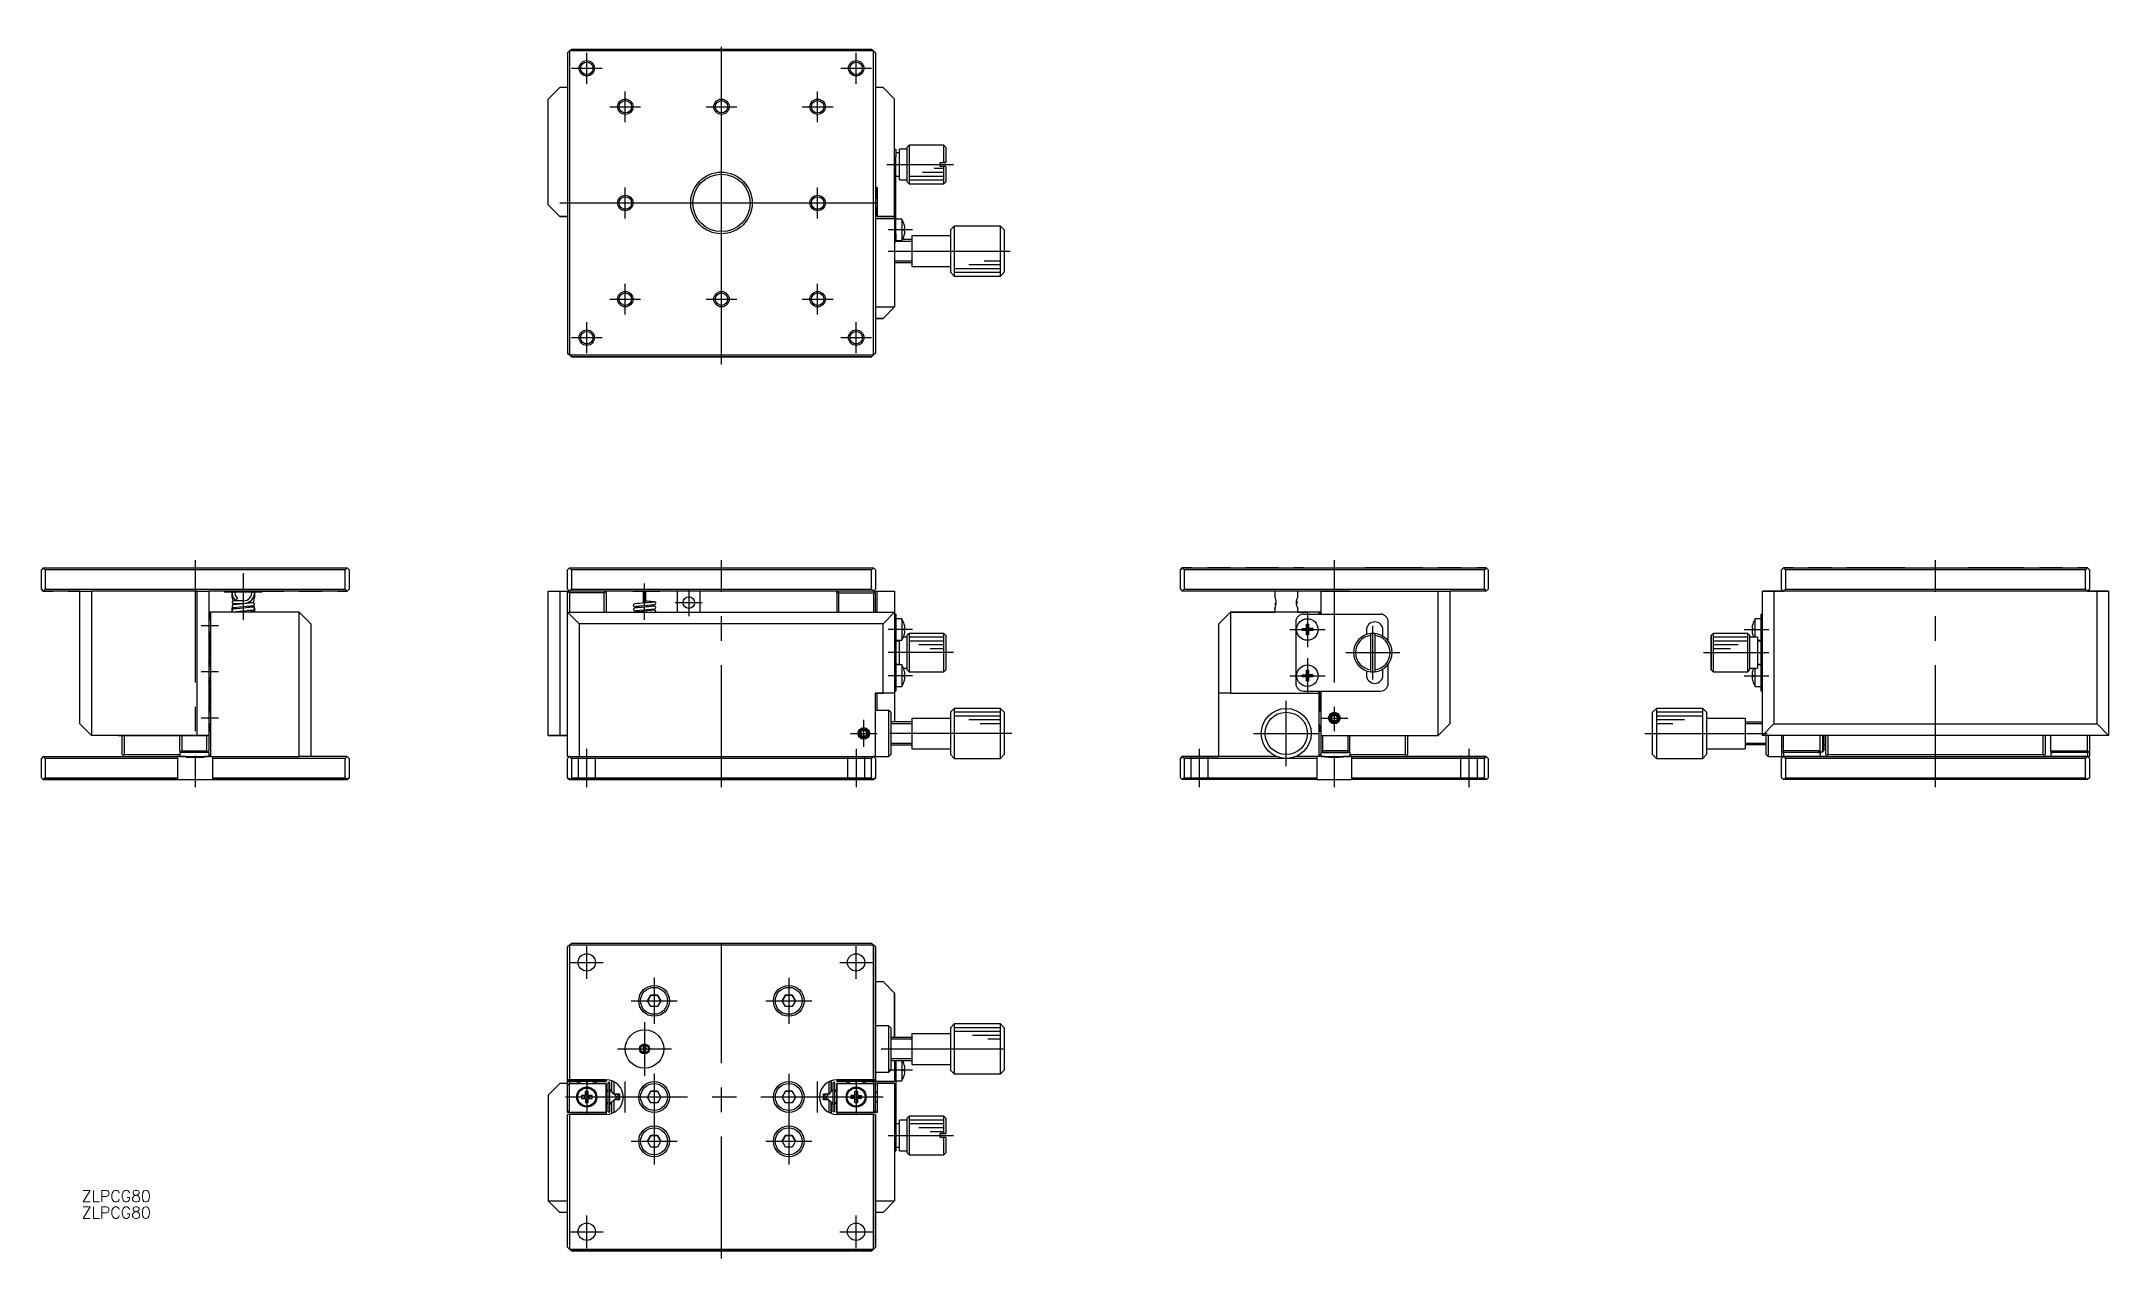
# Model space of a CAD drawing. Extents: x -177 to 361, y -274 to 42.
import ezdxf

# ---------------------------------------------------------------- set-up
doc = ezdxf.new("R2010")
doc.units = 0
doc.linetypes.add('CENTER', pattern=[50.8, 31.75, -6.35, 6.35, -6.35])
doc.linetypes.add('DASHED', pattern=[19.05, 12.7, -6.35])
doc.layers.get('0').update_dxf_attribs({"linetype": 'CONTINUOUS'})
doc.layers.add('CENTER', color=1, linetype='CENTER')
doc.styles.get("Standard").update_dxf_attribs({"font": 'txt.shx', "height": 3, "bigfont": 'bigfont.shx'})

msp = doc.modelspace()

# ---------------------------------------------------------------- texts
at = {"color": 7, "linetype": 'CONTINUOUS'}
for p in [(-166.274174, -259.625864), (-166.274174, -263.884812)]:
    msp.add_text('ZLPCG80', height=3, dxfattribs=at).set_placement(p)

# ---------------------------------------------------------------- linework, layer by layer
at = {"color": 7, "linetype": 'CONTINUOUS'}
for p, q in [((-40, 39), (-39.5, 39.5)), ((-40, 39), (-40, -39)), ((-39.5, 39.5), (-39, 40)), ((-39.5, 39.5), (-39.5, -39.5)), ((39.5, 39.5), (-39.5, 39.5)), ((-39, 40), (39, 40)), ((39, 40), (39.5, 39.5)), ((39.5, -39.5), (39.5, 39.5)), ((39.5, 39.5), (40, 39)), ((40, 39), (40, -39)), ((-42, 30), (-45, 27)), ((-45, -0.5), (-45, 27)), ((-45, -0.5), (-45, 27)), ((-40, 30), (-42, 30)), ((42, 30), (40, 30)), ((45, 27), (42, 30)), ((45, -3.5), (45, 27)), ((45, 14), (45.3, 14)), ((45.3, 14), (45.3, 12)), ((46.3, 13), (45.3, 13)), ((45.3, -8), (45.3, 12)), ((46.3, 6), (46.3, 14)), ((48.3, 14), (46.3, 14)), ((46.3, 13), (46.3, 14)), ((48.8, 15), (48.3, 14.5)), ((48.3, 5.5), (48.3, 14.5)), ((48.3, 14), (48.3, 14.5)), ((48.3, 6), (48.3, 14)), ((48.3, 10), (48.3, 14)), ((57.8, 15), (48.8, 15)), ((48.8, 15), (48.8, 5)), ((57.8, 10.5), (57.8, 15)), ((58.3, 14.5), (57.8, 15)), ((58.3, 14.5), (58.3, 10.5)), ((45.3, 7), (46.3, 7)), ((46.3, 6), (46.3, 7)), ((46.3, 6), (48.3, 6)), ((48.3, 6), (48.3, 10)), ((48.3, 5.5), (48.3, 6)), ((48.3, 5.5), (48.8, 5)), ((48.8, 7), (57.8, 7)), ((48.8, 6), (57.8, 6)), ((52.251482, 8), (57.8, 8)), ((55.251482, 9), (57.8, 9)), ((56.8, 9.5), (56.8, 10.5)), ((56.8, 10.5), (57.8, 10.5)), ((57.8, 9.5), (56.8, 9.5)), ((58.3, 10.5), (57.8, 10.5)), ((57.8, 10.5), (58.3, 10.5)), ((57.8, 5), (57.8, 9.5)), ((58.3, 9.5), (57.8, 9.5)), ((57.8, 5), (58.3, 5.5)), ((58.3, 9.5), (58.3, 5.5)), ((40.5, 4), (40, 4)), ((40, 4), (40.5, 4)), ((40.25, 1.25), (40, 1)), ((40.5, 1.5), (40.25, 1.25)), ((40.5, 4), (40.5, -3.5)), ((40.5, 1.5), (40.5, 4)), ((48.8, 5), (57.8, 5)), ((-42, -3.5), (-45, -0.5)), ((-45, -0.5), (-42, -3.5)), ((-40, -3.5), (-42, -3.5)), ((-42, -3.5), (-40, -3.5)), ((40, -1), (40.25, -1.25)), ((40, -4), (45, -4)), ((40.25, -1.25), (40.5, -1.5)), ((40.5, -3.5), (40.5, -1.5)), ((45, -3.5), (40.5, -3.5)), ((40.5, -3.5), (45, -3.5)), ((45, -4), (45, -3.5)), ((45, -4), (45, -3.5)), ((45, -4), (45, -27)), ((46.842462, -4.2), (45.3, -4.2)), ((46.842462, -4.2), (46.842462, -9.8)), ((45, -10), (45.3, -10)), ((45.3, -10), (45, -10)), ((45.3, -8), (45.3, -10)), ((45.3, -9.8), (46.842462, -9.8)), ((49.502964, -9.5), (47.030126, -9.5)), ((47.493204, -5.600862), (47.499372, -5.597854)), ((47.493204, -5.600862), (47.499372, -5.597854)), ((47.493204, -7.26), (47.493204, -6.74)), ((47.493204, -6.74), (47.68646, -6.74)), ((47.68646, -7.26), (47.493204, -7.26)), ((47.499372, -8.402148), (47.493204, -8.39914)), ((49.502964, -8.5), (59.502964, -8.5)), ((49.502964, -8.5), (49.502964, -16.5)), ((60.502964, -6), (59.502964, -7)), ((59.502964, -7), (59.502964, -18)), ((60.502964, -6), (60.502964, -19)), ((72.502964, -6), (60.502964, -6)), ((72.502964, -19), (72.502964, -6)), ((73.502964, -7), (72.502964, -6)), ((73.502964, -7), (73.502964, -18)), ((45, -15.5), (49.502964, -15.5)), ((64.251482, -16), (72.502964, -16)), ((68.251482, -15), (72.502964, -15)), ((49.502964, -16.5), (59.502964, -16.5)), ((59.502964, -18), (60.502964, -19)), ((60.502964, -17), (72.502964, -17)), ((60.502964, -18), (72.502964, -18)), ((60.502964, -19), (72.502964, -19)), ((72.502964, -19), (73.502964, -18)), ((40, -27), (45, -27)), ((40, -30), (42, -30)), ((42, -30), (40, -30)), ((45, -27), (42, -30)), ((-39.5, -39.5), (-40, -39)), ((-40, -39), (-39.5, -39.5)), ((-39.5, -39.5), (39.5, -39.5)), ((-39, -40), (-39.5, -39.5)), ((-39.5, -39.5), (-39, -40)), ((-39, -40), (39, -40)), ((39, -40), (-39, -40)), ((39.5, -39.5), (39, -40)), ((40, -39), (39.5, -39.5)), ((-176.248518, -94.860848), (-176.748518, -95.360848)), ((-176.748518, -100.360848), (-176.748518, -95.360848)), ((-176.248518, -94.860848), (-97.248518, -94.860848)), ((-175.748518, -95.360848), (-176.248518, -94.860848)), ((-97.748518, -95.360848), (-175.748518, -95.360848)), ((-175.748518, -95.360848), (-175.748518, -100.360848)), ((-97.248518, -94.860848), (-97.748518, -95.360848)), ((-97.748518, -100.360848), (-97.748518, -95.360848)), ((-96.748518, -95.360848), (-97.248518, -94.860848)), ((-96.748518, -95.360848), (-96.748518, -100.360848)), ((-39.5, -94.860848), (-40, -95.360848)), ((-40, -100.360848), (-40, -95.360848)), ((-39.5, -94.860848), (39.5, -94.860848)), ((-39, -95.360848), (-39.5, -94.860848)), ((39, -95.360848), (-39, -95.360848)), ((-39, -95.360848), (-39, -100.360848)), ((39.5, -94.860848), (39, -95.360848)), ((39, -100.360848), (39, -95.360848)), ((40, -95.360848), (39.5, -94.860848)), ((40, -95.360848), (40, -100.360848)), ((119.269266, -95.360848), (119.769266, -94.860848)), ((119.769266, -94.860848), (119.269266, -95.360848)), ((119.269266, -100.360848), (119.269266, -95.360848)), ((119.769266, -94.860848), (198.769266, -94.860848)), ((122.269272, -94.860848), (119.769266, -94.860848)), ((120.269266, -95.360848), (119.769266, -94.860848)), ((198.269266, -95.360848), (120.269266, -95.360848)), ((120.269266, -95.360848), (120.269266, -100.360848)), ((132.269272, -94.860848), (126.269262, -94.860848)), ((144.769272, -94.860848), (136.269262, -94.860848)), ((144.769272, -94.860848), (141.769266, -94.860848)), ((144.769272, -94.860848), (141.769266, -94.860848)), ((151.269272, -94.860848), (148.769262, -94.860848)), ((151.269272, -94.860848), (148.769262, -94.860848)), ((151.269272, -94.860848), (148.769262, -94.860848)), ((182.269272, -94.860848), (167.269262, -94.860848)), ((175.769266, -94.860848), (167.769266, -94.860848)), ((175.769266, -94.860848), (167.769266, -94.860848)), ((171.769266, -94.860848), (167.769266, -94.860848)), ((171.769266, -94.860848), (167.769266, -94.860848)), ((175.769266, -94.860848), (171.769266, -94.860848)), ((175.769266, -94.860848), (171.769266, -94.860848)), ((182.269272, -94.860848), (180.269266, -94.860848)), ((182.208628, -94.860848), (180.269266, -94.860848)), ((182.269272, -94.860848), (180.269266, -94.860848)), ((182.269272, -94.860848), (180.269266, -94.860848)), ((188.269266, -94.860848), (186.269262, -94.860848)), ((188.269266, -94.860848), (186.269262, -94.860848)), ((192.269272, -94.860848), (186.269262, -94.860848)), ((188.269266, -94.860848), (186.269262, -94.860848)), ((188.269266, -94.860848), (186.269262, -94.860848)), ((198.769266, -94.860848), (196.269262, -94.860848)), ((198.769266, -94.860848), (198.269266, -95.360848)), ((198.269266, -100.360848), (198.269266, -95.360848)), ((198.769266, -94.860848), (199.269266, -95.360848)), ((199.269266, -95.360848), (198.769266, -94.860848)), ((199.269266, -95.360848), (199.269266, -100.360848)), ((275.502964, -95.360848), (276.002964, -94.860848)), ((276.002964, -94.860848), (275.502964, -95.360848)), ((275.502964, -100.360848), (275.502964, -95.360848)), ((276.002964, -94.860848), (355.002964, -94.860848)), ((278.502968, -94.860848), (276.002964, -94.860848)), ((276.502964, -95.360848), (276.002964, -94.860848)), ((278.502968, -94.860848), (276.502964, -94.860848)), ((278.502968, -94.860848), (276.502964, -94.860848)), ((354.502964, -95.360848), (276.502964, -95.360848)), ((276.502964, -95.360848), (276.502964, -100.360848)), ((288.502968, -94.860848), (282.502958, -94.860848)), ((284.502964, -94.860848), (282.502958, -94.860848)), ((284.502964, -94.860848), (282.502958, -94.860848)), ((307.502968, -94.860848), (292.502958, -94.860848)), ((307.002964, -94.860848), (299.002964, -94.860848)), ((307.002964, -94.860848), (299.002964, -94.860848)), ((332.002964, -94.860848), (324.002964, -94.860848)), ((332.002964, -94.860848), (324.002964, -94.860848)), ((338.502968, -94.860848), (326.002958, -94.860848)), ((338.502968, -94.860848), (330.502964, -94.860848)), ((338.502968, -94.860848), (330.502964, -94.860848)), ((348.502968, -94.860848), (342.502958, -94.860848)), ((348.502968, -94.860848), (346.502964, -94.860848)), ((348.502968, -94.860848), (346.502964, -94.860848)), ((355.002964, -94.860848), (352.502958, -94.860848)), ((354.502964, -94.860848), (352.502958, -94.860848)), ((354.502964, -94.860848), (352.502958, -94.860848)), ((355.002964, -94.860848), (354.502964, -95.360848)), ((354.502964, -100.360848), (354.502964, -95.360848)), ((355.002964, -94.860848), (355.502964, -95.360848)), ((355.502964, -95.360848), (355.002964, -94.860848)), ((355.502964, -95.360848), (355.502964, -100.360848)), ((-176.248518, -100.860848), (-176.748518, -100.360848)), ((-176.748518, -100.360848), (-176.248518, -100.860848)), ((-176.248518, -100.860848), (-175.748518, -100.360848)), ((-166.748518, -100.860848), (-176.248518, -100.860848)), ((-176.248518, -100.860848), (-173.748514, -100.860848)), ((-175.748518, -100.360848), (-97.748518, -100.360848)), ((-169.748524, -100.860848), (-166.748518, -100.860848)), ((-166.748518, -135.360848), (-166.748518, -100.860848)), ((-166.748518, -100.860848), (-163.748518, -100.860848)), ((-163.748518, -100.860848), (-163.748518, -138.360848)), ((-136.248518, -100.860848), (-163.748518, -100.860848)), ((-136.248518, -138.360848), (-136.248518, -100.860848)), ((-136.248518, -100.860848), (-133.248518, -100.860848)), ((-133.248518, -100.860848), (-133.248518, -138.360848)), ((-97.248518, -100.860848), (-133.248518, -100.860848)), ((-128.748524, -100.860848), (-127.248518, -100.860848)), ((-128.248518, -100.860848), (-127.206022, -100.860848)), ((-128.248518, -100.860848), (-124.248518, -100.860848)), ((-127.248518, -100.860848), (-127.248518, -102.36116)), ((-126.501318, -100.860848), (-122.040742, -100.860848)), ((-124.248518, -100.860848), (-120.248518, -100.860848)), ((-121.336036, -100.860848), (-120.248518, -100.860848)), ((-121.248518, -100.860848), (-113.748514, -100.860848)), ((-121.248518, -102.36116), (-121.248518, -100.860848)), ((-109.748524, -100.860848), (-103.748514, -100.860848)), ((-99.748524, -100.860848), (-97.248518, -100.860848)), ((-97.748518, -100.360848), (-97.248518, -100.860848)), ((-96.748518, -100.360848), (-97.248518, -100.860848)), ((-97.248518, -100.860848), (-96.748518, -100.360848)), ((-45, -138.360848), (-45, -100.860848)), ((-45, -100.860848), (-42, -100.860848)), ((-42, -100.860848), (-42, -138.360848)), ((-42, -100.860848), (-40, -100.860848)), ((-39.5, -100.860848), (-40, -100.360848)), ((-40, -100.360848), (-39.5, -100.860848)), ((-40, -106.360848), (-40, -100.860848)), ((-40, -100.860848), (-39.5, -100.860848)), ((-39.75, -101.110848), (-40, -101.360848)), ((-39.5, -100.860848), (-39.75, -101.110848)), ((-39.5, -101.360848), (-39.75, -101.110848)), ((-39.5, -100.860848), (-39, -100.360848)), ((39.5, -100.860848), (-39.5, -100.860848)), ((-30.5, -101.360848), (-39.5, -101.360848)), ((-39.5, -101.360848), (-39.5, -106.360848)), ((-39, -100.360848), (39, -100.360848)), ((-30.25, -101.110848), (-30.5, -100.860848)), ((-30.5, -101.360848), (-30.25, -101.110848)), ((-30.5, -106.360848), (-30.5, -101.360848)), ((-30, -101.360848), (-30.25, -101.110848)), ((-30, -101.360848), (-30, -100.860848)), ((-30, -101.360848), (-30, -106.360848)), ((-23.000006, -100.860848), (-16, -100.860848)), ((-23.000006, -100.860848), (-20.319784, -100.860848)), ((-20.319784, -100.860848), (-20.319784, -103.758024)), ((-19.619784, -100.860848), (-16, -100.860848)), ((-19.619784, -103.758024), (-19.619784, -100.860848)), ((-11.5, -100.860848), (-11.5, -106.360848)), ((-5.5, -106.360848), (-5.5, -100.860848)), ((30, -101.360848), (30, -100.860848)), ((30, -101.360848), (30.25, -101.110848)), ((30, -101.360848), (30, -106.360848)), ((30.25, -101.110848), (30.5, -100.860848)), ((30.5, -101.360848), (30.25, -101.110848)), ((30.5, -106.360848), (30.5, -101.360848)), ((30.5, -101.360848), (39.5, -101.360848)), ((39, -100.360848), (39.5, -100.860848)), ((40, -100.360848), (39.5, -100.860848)), ((39.5, -100.860848), (40, -100.360848)), ((39.5, -100.860848), (40.5, -100.860848)), ((39.5, -100.860848), (39.75, -101.110848)), ((39.5, -101.360848), (39.75, -101.110848)), ((39.5, -101.360848), (39.5, -106.360848)), ((39.75, -101.110848), (40, -101.360848)), ((40, -106.360848), (40, -101.360848)), ((40.5, -106.360848), (40.5, -100.860848)), ((40.5, -100.860848), (45, -100.860848)), ((45, -100.860848), (45, -106.360848)), ((119.269266, -100.360848), (119.769266, -100.860848)), ((119.769266, -100.860848), (120.269266, -100.360848)), ((155.769266, -100.860848), (119.769266, -100.860848)), ((120.269266, -100.360848), (198.269266, -100.360848)), ((143.769266, -100.860848), (143.769266, -102.361162)), ((149.769266, -102.361162), (149.769266, -100.860848)), ((155.769266, -100.860848), (186.269266, -100.860848)), ((155.769266, -100.860848), (155.769266, -106.860848)), ((163.269266, -100.860848), (155.769266, -100.860848)), ((186.269266, -138.360848), (186.269266, -100.860848)), ((186.269266, -100.860848), (189.269266, -100.860848)), ((189.269266, -100.860848), (189.269266, -135.360848)), ((198.769266, -100.860848), (189.269266, -100.860848)), ((198.269266, -100.360848), (198.769266, -100.860848)), ((198.769266, -100.860848), (199.269266, -100.360848)), ((270.502964, -111.360842), (270.502964, -100.860848)), ((270.502964, -100.860848), (273.502964, -100.860848)), ((275.002964, -100.860848), (270.502964, -100.860848)), ((273.502964, -100.860848), (273.502964, -135.360848)), ((273.502964, -100.860848), (276.002964, -100.860848)), ((276.002964, -100.860848), (275.002964, -100.860848)), ((275.502964, -100.360848), (276.002964, -100.860848)), ((276.002964, -100.860848), (276.502964, -100.360848)), ((355.002964, -100.860848), (276.002964, -100.860848)), ((276.502964, -100.360848), (354.502964, -100.360848)), ((354.502964, -100.360848), (355.002964, -100.860848)), ((355.002964, -100.860848), (355.502964, -100.360848)), ((355.002964, -100.860848), (357.502964, -100.860848)), ((355.502964, -100.860848), (355.002964, -100.860848)), ((357.502964, -100.860848), (355.502964, -100.860848)), ((357.502964, -135.360848), (357.502964, -100.860848)), ((360.502964, -100.860848), (357.502964, -100.860848)), ((357.502964, -100.860848), (360.502964, -100.860848)), ((360.502964, -100.860848), (360.502964, -138.360848)), ((-133.248518, -106.360848), (-132.948518, -106.360848)), ((-132.948518, -106.360848), (-132.748518, -106.360848)), ((-132.948518, -107.901256), (-132.948518, -106.360848)), ((-132.748518, -106.860848), (-132.948518, -106.860848)), ((-132.748518, -106.360848), (-132.748518, -143.860848)), ((-109.748518, -106.360848), (-132.748518, -106.360848)), ((-127.248518, -102.360848), (-126.87994, -103.44326)), ((-127.101394, -105.039364), (-127.248518, -105.360848)), ((-127.248518, -105.360848), (-127.248518, -106.360848)), ((-127.212052, -105.889286), (-127.212104, -105.902398)), ((-127.212052, -105.889286), (-127.212104, -105.902398)), ((-127.212104, -105.902398), (-127.211532, -105.91553)), ((-127.212104, -105.902398), (-127.211532, -105.91553)), ((-127.211364, -105.87621), (-127.212052, -105.889286)), ((-127.211364, -105.87621), (-127.212052, -105.889286)), ((-127.211532, -105.91553), (-127.210354, -105.928662)), ((-127.211532, -105.91553), (-127.210354, -105.928662)), ((-127.210028, -105.863188), (-127.211364, -105.87621)), ((-127.210028, -105.863188), (-127.211364, -105.87621)), ((-127.210354, -105.928662), (-127.208584, -105.941776)), ((-127.210354, -105.928662), (-127.208584, -105.941776)), ((-127.208058, -105.850234), (-127.210028, -105.863188)), ((-127.208058, -105.850234), (-127.210028, -105.863188)), ((-127.208584, -105.941776), (-127.20556, -105.95812)), ((-127.208584, -105.941776), (-127.20556, -105.95812)), ((-127.20547, -105.837364), (-127.208058, -105.850234)), ((-127.20547, -105.837364), (-127.208058, -105.850234)), ((-127.20556, -105.95812), (-127.201666, -105.974374)), ((-127.20556, -105.95812), (-127.201666, -105.974374)), ((-127.202282, -105.824594), (-127.20547, -105.837364)), ((-127.202282, -105.824594), (-127.20547, -105.837364)), ((-127.198514, -105.811938), (-127.202282, -105.824594)), ((-127.198514, -105.811938), (-127.202282, -105.824594)), ((-127.201666, -105.974374), (-127.196928, -105.990508)), ((-127.201666, -105.974374), (-127.196928, -105.990508)), ((-127.19301, -105.796298), (-127.198514, -105.811938)), ((-127.19301, -105.796298), (-127.198514, -105.811938)), ((-127.196928, -105.990508), (-127.191376, -106.006482)), ((-127.196928, -105.990508), (-127.191376, -106.006482)), ((-127.19601, -104.800098), (-127.196016, -104.81321)), ((-127.19601, -104.800098), (-127.196016, -104.81321)), ((-127.196016, -104.81321), (-127.1954, -104.826342)), ((-127.196016, -104.81321), (-127.1954, -104.826342)), ((-127.195372, -104.787022), (-127.19601, -104.800098)), ((-127.195372, -104.787022), (-127.19601, -104.800098)), ((-127.1954, -104.826342), (-127.194182, -104.839472)), ((-127.1954, -104.826342), (-127.194182, -104.839472)), ((-127.19409, -104.774), (-127.195372, -104.787022)), ((-127.19409, -104.774), (-127.195372, -104.787022)), ((-127.194182, -104.839472), (-127.192376, -104.852588)), ((-127.194182, -104.839472), (-127.192376, -104.852588)), ((-127.192176, -104.761046), (-127.19409, -104.774)), ((-127.192176, -104.761046), (-127.19409, -104.774)), ((-127.186658, -105.78089), (-127.19301, -105.796298)), ((-127.186658, -105.78089), (-127.19301, -105.796298)), ((-127.192376, -104.852588), (-127.189312, -104.868932)), ((-127.192376, -104.852588), (-127.189312, -104.868932)), ((-127.189648, -104.748176), (-127.192176, -104.761046)), ((-127.189648, -104.748176), (-127.192176, -104.761046)), ((-127.191376, -106.006482), (-127.184072, -106.024502)), ((-127.191376, -106.006482), (-127.184072, -106.024502)), ((-127.186524, -104.735406), (-127.189648, -104.748176)), ((-127.186524, -104.735406), (-127.189648, -104.748176)), ((-127.189312, -104.868932), (-127.18538, -104.885186)), ((-127.189312, -104.868932), (-127.18538, -104.885186)), ((-127.179494, -105.765742), (-127.186658, -105.78089)), ((-127.179494, -105.765742), (-127.186658, -105.78089)), ((-127.18282, -104.722748), (-127.186524, -104.735406)), ((-127.18282, -104.722748), (-127.186524, -104.735406)), ((-127.18538, -104.885186), (-127.18061, -104.901318)), ((-127.18538, -104.885186), (-127.18061, -104.901318)), ((-127.184072, -106.024502), (-127.175788, -106.042222)), ((-127.184072, -106.024502), (-127.175788, -106.042222)), ((-127.177402, -104.70711), (-127.18282, -104.722748)), ((-127.177402, -104.70711), (-127.18282, -104.722748)), ((-127.18061, -104.901318), (-127.175032, -104.917294)), ((-127.18061, -104.901318), (-127.175032, -104.917294)), ((-127.17155, -105.750882), (-127.179494, -105.765742)), ((-127.17155, -105.750882), (-127.179494, -105.765742)), ((-127.17114, -104.691702), (-127.177402, -104.70711)), ((-127.17114, -104.691702), (-127.177402, -104.70711)), ((-127.175788, -106.042222), (-127.166566, -106.059586)), ((-127.175788, -106.042222), (-127.166566, -106.059586)), ((-127.175032, -104.917294), (-127.167704, -104.935314)), ((-127.175032, -104.917294), (-127.167704, -104.935314)), ((-127.161562, -105.734292), (-127.17155, -105.750882)), ((-127.161562, -105.734292), (-127.17155, -105.750882)), ((-127.164068, -104.676554), (-127.17114, -104.691702)), ((-127.164068, -104.676554), (-127.17114, -104.691702)), ((-127.167704, -104.935314), (-127.159402, -104.953034)), ((-127.167704, -104.935314), (-127.159402, -104.953034)), ((-127.166566, -106.059586), (-127.156452, -106.076548)), ((-127.166566, -106.059586), (-127.156452, -106.076548)), ((-127.15622, -104.661694), (-127.164068, -104.676554)), ((-127.15622, -104.661694), (-127.164068, -104.676554)), ((-127.150652, -105.71816), (-127.161562, -105.734292)), ((-127.150652, -105.71816), (-127.161562, -105.734292)), ((-127.160156, -103.767272), (-127.160918, -103.784972)), ((-127.160918, -103.784972), (-127.16079, -103.8026)), ((-127.16079, -103.8026), (-127.15979, -103.820112)), ((-127.158494, -103.74954), (-127.160156, -103.767272)), ((-127.15979, -103.820112), (-127.15793, -103.83747)), ((-127.159402, -104.953034), (-127.15017, -104.970398)), ((-127.159402, -104.953034), (-127.15017, -104.970398)), ((-127.155924, -103.731824), (-127.158494, -103.74954)), ((-127.15793, -103.83747), (-127.155226, -103.85463)), ((-127.156452, -106.076548), (-127.14549, -106.093052)), ((-127.156452, -106.076548), (-127.14549, -106.093052)), ((-127.146346, -104.645104), (-127.15622, -104.661694)), ((-127.146346, -104.645104), (-127.15622, -104.661694)), ((-127.152434, -103.714164), (-127.155924, -103.731824)), ((-127.155226, -103.85463), (-127.1517, -103.871554)), ((-127.148022, -103.696612), (-127.152434, -103.714164)), ((-127.1517, -103.871554), (-127.147372, -103.888204)), ((-127.138872, -105.70253), (-127.150652, -105.71816)), ((-127.138872, -105.70253), (-127.150652, -105.71816)), ((-127.15017, -104.970398), (-127.140052, -104.987358)), ((-127.15017, -104.970398), (-127.140052, -104.987358)), ((-127.142682, -103.67921), (-127.148022, -103.696612)), ((-127.147372, -103.888204), (-127.142264, -103.904544)), ((-127.135552, -104.628972), (-127.146346, -104.645104)), ((-127.135552, -104.628972), (-127.146346, -104.645104)), ((-127.14549, -106.093052), (-127.133722, -106.109048)), ((-127.14549, -106.093052), (-127.133722, -106.109048)), ((-127.13641, -103.662008), (-127.142682, -103.67921)), ((-127.142264, -103.904544), (-127.1364, -103.920536)), ((-127.140052, -104.987358), (-127.12909, -105.003862)), ((-127.140052, -104.987358), (-127.12909, -105.003862)), ((-127.126272, -105.687448), (-127.138872, -105.70253)), ((-127.126272, -105.687448), (-127.138872, -105.70253)), ((-127.129212, -103.645058), (-127.13641, -103.662008)), ((-127.1364, -103.920536), (-127.129806, -103.936146)), ((-127.123892, -104.613342), (-127.135552, -104.628972)), ((-127.123892, -104.613342), (-127.135552, -104.628972)), ((-127.133722, -106.109048), (-127.121194, -106.124484)), ((-127.133722, -106.109048), (-127.121194, -106.124484)), ((-127.129806, -103.936146), (-127.122514, -103.951338)), ((-127.121118, -103.628466), (-127.129212, -103.645058)), ((-127.12909, -105.003862), (-127.11733, -105.01986)), ((-127.12909, -105.003862), (-127.11733, -105.01986)), ((-127.112906, -105.672956), (-127.126272, -105.687448)), ((-127.112906, -105.672956), (-127.126272, -105.687448)), ((-127.111416, -104.59826), (-127.123892, -104.613342)), ((-127.111416, -104.59826), (-127.123892, -104.613342)), ((-127.122514, -103.951338), (-127.114554, -103.966082)), ((-127.121194, -106.124484), (-127.107948, -106.13931)), ((-127.121194, -106.124484), (-127.107948, -106.13931)), ((-127.113116, -103.613938), (-127.121118, -103.628466)), ((-127.11733, -105.01986), (-127.104816, -105.035296)), ((-127.11733, -105.01986), (-127.104816, -105.035296)), ((-127.114554, -103.966082), (-127.105958, -103.980344)), ((-127.10446, -103.59983), (-127.113116, -103.613938)), ((-127.098822, -105.659096), (-127.112906, -105.672956)), ((-127.098822, -105.659096), (-127.112906, -105.672956)), ((-127.098174, -104.583766), (-127.111416, -104.59826)), ((-127.098174, -104.583766), (-127.111416, -104.59826)), ((-127.107948, -106.13931), (-127.094028, -106.153474)), ((-127.107948, -106.13931), (-127.094028, -106.153474)), ((-127.105958, -103.980344), (-127.096768, -103.994094)), ((-127.104816, -105.035296), (-127.09159, -105.050122)), ((-127.104816, -105.035296), (-127.09159, -105.050122)), ((-127.09518, -103.58618), (-127.10446, -103.59983)), ((-127.084074, -105.645914), (-127.098822, -105.659096)), ((-127.084074, -105.645914), (-127.098822, -105.659096)), ((-127.084216, -104.569908), (-127.098174, -104.583766)), ((-127.084216, -104.569908), (-127.098174, -104.583766)), ((-127.096768, -103.994094), (-127.087024, -104.007298)), ((-127.085312, -103.573026), (-127.09518, -103.58618)), ((-127.094028, -106.153474), (-127.079478, -106.166924)), ((-127.094028, -106.153474), (-127.079478, -106.166924)), ((-127.09159, -105.050122), (-127.077696, -105.064286)), ((-127.09159, -105.050122), (-127.077696, -105.064286)), ((-127.087024, -104.007298), (-127.076772, -104.019924)), ((-127.074906, -103.560414), (-127.085312, -103.573026)), ((-127.069596, -104.556726), (-127.084216, -104.569908)), ((-127.069596, -104.556726), (-127.084216, -104.569908)), ((-127.068712, -105.633454), (-127.084074, -105.645914)), ((-127.068712, -105.633454), (-127.084074, -105.645914)), ((-127.079478, -106.166924), (-127.064342, -106.179608)), ((-127.079478, -106.166924), (-127.064342, -106.179608)), ((-127.077696, -105.064286), (-127.063178, -105.077734)), ((-127.077696, -105.064286), (-127.063178, -105.077734)), ((-127.076772, -104.019924), (-127.066072, -104.031944)), ((-127.064018, -103.548386), (-127.074906, -103.560414)), ((-127.05436, -104.544266), (-127.069596, -104.556726)), ((-127.05436, -104.544266), (-127.069596, -104.556726)), ((-127.052786, -105.621758), (-127.068712, -105.633454)), ((-127.052786, -105.621758), (-127.068712, -105.633454)), ((-127.066072, -104.031944), (-127.054984, -104.043324)), ((-127.064342, -106.179608), (-127.048666, -106.191474)), ((-127.064342, -106.179608), (-127.048666, -106.191474)), ((-127.052722, -103.53699), (-127.064018, -103.548386)), ((-127.063178, -105.077734), (-127.048082, -105.090418)), ((-127.063178, -105.077734), (-127.048082, -105.090418)), ((-127.054984, -104.043324), (-127.043584, -104.054034)), ((-127.038564, -104.532568), (-127.05436, -104.544266)), ((-127.038564, -104.532568), (-127.05436, -104.544266)), ((-127.036348, -105.61087), (-127.052786, -105.621758)), ((-127.036348, -105.61087), (-127.052786, -105.621758)), ((-127.041108, -103.526276), (-127.052722, -103.53699)), ((-127.048666, -106.191474), (-127.03249, -106.202474)), ((-127.048666, -106.191474), (-127.03249, -106.202474)), ((-127.048082, -105.090418), (-127.032448, -105.102286)), ((-127.048082, -105.090418), (-127.032448, -105.102286)), ((-127.043584, -104.054034), (-127.031966, -104.064036)), ((-127.029292, -103.516296), (-127.041108, -103.526276)), ((-127.022256, -104.521682), (-127.038564, -104.532568)), ((-127.022256, -104.521682), (-127.038564, -104.532568)), ((-127.019452, -105.600834), (-127.036348, -105.61087)), ((-127.019452, -105.600834), (-127.036348, -105.61087)), ((-127.03249, -106.202474), (-127.015862, -106.212552)), ((-127.03249, -106.202474), (-127.015862, -106.212552)), ((-127.032448, -105.102286), (-127.016322, -105.113286)), ((-127.032448, -105.102286), (-127.016322, -105.113286)), ((-127.031966, -104.064036), (-127.020236, -104.073304)), ((-127.017408, -103.507094), (-127.029292, -103.516296)), ((-127.005486, -104.511644), (-127.022256, -104.521682)), ((-127.005486, -104.511644), (-127.022256, -104.521682)), ((-127.020236, -104.073304), (-127.008514, -104.08181)), ((-127.002144, -105.591692), (-127.019452, -105.600834)), ((-127.002144, -105.591692), (-127.019452, -105.600834)), ((-127.00561, -103.498706), (-127.017408, -103.507094)), ((-127.016322, -105.113286), (-126.999748, -105.123364)), ((-127.016322, -105.113286), (-126.999748, -105.123364)), ((-127.015862, -106.212552), (-127.000972, -106.220576)), ((-127.015862, -106.212552), (-127.000972, -106.220576)), ((-127.008514, -104.08181), (-126.996934, -104.08954)), ((-126.994048, -103.491148), (-127.00561, -103.498706)), ((-126.988306, -104.502504), (-127.005486, -104.511644)), ((-126.988306, -104.502504), (-127.005486, -104.511644)), ((-126.98448, -105.583492), (-127.002144, -105.591692)), ((-126.98448, -105.583492), (-127.002144, -105.591692)), ((-127.000972, -106.220576), (-126.9858, -106.227822)), ((-127.000972, -106.220576), (-126.9858, -106.227822)), ((-126.999748, -105.123364), (-126.984914, -105.131388)), ((-126.999748, -105.123364), (-126.984914, -105.131388)), ((-126.996934, -104.08954), (-126.985626, -104.096492)), ((-126.982852, -103.484406), (-126.994048, -103.491148)), ((-126.970768, -104.494302), (-126.988306, -104.502504)), ((-126.970768, -104.494302), (-126.988306, -104.502504)), ((-126.9858, -106.227822), (-126.97037, -106.234256)), ((-126.9858, -106.227822), (-126.97037, -106.234256)), ((-126.985626, -104.096492), (-126.9747, -104.10269)), ((-126.984914, -105.131388), (-126.969796, -105.138634)), ((-126.984914, -105.131388), (-126.969796, -105.138634)), ((-126.96651, -105.576272), (-126.98448, -105.583492)), ((-126.96651, -105.576272), (-126.98448, -105.583492)), ((-126.970976, -103.477826), (-126.982852, -103.484406)), ((-126.9747, -104.10269), (-126.964236, -104.108178)), ((-126.95972, -103.4721), (-126.970976, -103.477826)), ((-126.952922, -104.487084), (-126.970768, -104.494302)), ((-126.952922, -104.487084), (-126.970768, -104.494302)), ((-126.97037, -106.234256), (-126.954716, -106.239842)), ((-126.97037, -106.234256), (-126.954716, -106.239842)), ((-126.969796, -105.138634), (-126.95443, -105.145068)), ((-126.969796, -105.138634), (-126.95443, -105.145068)), ((-126.950574, -105.570796), (-126.96651, -105.576272)), ((-126.950574, -105.570796), (-126.96651, -105.576272)), ((-126.964236, -104.108178), (-126.954264, -104.113026)), ((-126.949042, -103.467098), (-126.95972, -103.4721)), ((-126.954716, -106.239842), (-126.942048, -106.243678)), ((-126.954716, -106.239842), (-126.942048, -106.243678)), ((-126.95443, -105.145068), (-126.93884, -105.150654)), ((-126.95443, -105.145068), (-126.93884, -105.150654)), ((-126.954264, -104.113026), (-126.944774, -104.11731)), ((-126.937092, -104.481608), (-126.952922, -104.487084)), ((-126.937092, -104.481608), (-126.952922, -104.487084)), ((-126.934476, -105.566136), (-126.950574, -105.570796)), ((-126.934476, -105.566136), (-126.950574, -105.570796)), ((-126.939868, -103.463116), (-126.949042, -103.467098)), ((-126.944774, -104.11731), (-126.935714, -104.121116)), ((-126.942048, -106.243678), (-126.929272, -106.246932)), ((-126.942048, -106.243678), (-126.929272, -106.246932)), ((-126.931032, -103.459544), (-126.939868, -103.463116)), ((-126.93884, -105.150654), (-126.92623, -105.15449)), ((-126.93884, -105.150654), (-126.92623, -105.15449)), ((-126.9211, -104.476948), (-126.937092, -104.481608)), ((-126.9211, -104.476948), (-126.937092, -104.481608)), ((-126.935714, -104.121116), (-126.92701, -104.124524)), ((-126.918252, -105.562318), (-126.934476, -105.566136)), ((-126.918252, -105.562318), (-126.934476, -105.566136)), ((-126.922438, -103.456304), (-126.931032, -103.459544)), ((-126.929272, -106.246932), (-126.916398, -106.249586)), ((-126.929272, -106.246932), (-126.916398, -106.249586)), ((-126.92701, -104.124524), (-126.918566, -104.127608)), ((-126.92623, -105.15449), (-126.91351, -105.157744)), ((-126.92623, -105.15449), (-126.91351, -105.157744)), ((-126.913966, -103.453324), (-126.922438, -103.456304)), ((-126.904978, -104.47313), (-126.9211, -104.476948)), ((-126.904978, -104.47313), (-126.9211, -104.476948)), ((-126.918566, -104.127608), (-126.910272, -104.130436)), ((-126.861776, -104.142116), (-126.918536, -104.476474)), ((-126.901936, -105.559376), (-126.918252, -105.562318)), ((-126.901936, -105.559376), (-126.918252, -105.562318)), ((-126.916398, -106.249586), (-126.903444, -106.251622)), ((-126.916398, -106.249586), (-126.903444, -106.251622)), ((-126.905476, -103.450546), (-126.913966, -103.453324)), ((-126.91351, -105.157744), (-126.900698, -105.160398)), ((-126.91351, -105.157744), (-126.900698, -105.160398)), ((-126.910272, -104.130436), (-126.901998, -104.133064)), ((-126.896798, -103.447906), (-126.905476, -103.450546)), ((-126.888762, -104.470188), (-126.904978, -104.47313)), ((-126.888762, -104.470188), (-126.904978, -104.47313)), ((-126.903444, -106.251622), (-126.890424, -106.253024)), ((-126.903444, -106.251622), (-126.890424, -106.253024)), ((-126.901998, -104.133064), (-126.893592, -104.135552)), ((-126.88884, -105.55767), (-126.901936, -105.559376)), ((-126.88884, -105.55767), (-126.901936, -105.559376)), ((-126.900698, -105.160398), (-126.887808, -105.162434)), ((-126.900698, -105.160398), (-126.887808, -105.162434)), ((-126.89857, -106.265796), (-126.519046, -106.360856)), ((-126.898064, -105.186), (-125.445904, -105.378236)), ((-126.887704, -103.445344), (-126.896798, -103.447906)), ((-126.893632, -104.133722), (-125.444536, -104.298146)), ((-126.893592, -104.135552), (-126.892428, -104.135882)), ((-126.892428, -104.135882), (-126.889842, -104.136604)), ((-126.890424, -106.253024), (-121.65545, -105.744738)), ((-126.8899, -104.136588), (-126.7175, -104.137494)), ((-126.875724, -105.556556), (-126.88884, -105.55767)), ((-126.875724, -105.556556), (-126.88884, -105.55767)), ((-126.875742, -104.468482), (-126.888762, -104.470188)), ((-126.875742, -104.468482), (-126.888762, -104.470188)), ((-126.887808, -105.162434), (-126.874854, -105.163836)), ((-126.887808, -105.162434), (-126.874854, -105.163836)), ((-126.877874, -103.442798), (-126.887704, -103.445344)), ((-126.866994, -103.44023), (-126.877874, -103.442798)), ((-126.862702, -104.467368), (-126.875742, -104.468482)), ((-126.862702, -104.467368), (-126.875742, -104.468482)), ((-126.862604, -105.556052), (-126.875724, -105.556556)), ((-126.862604, -105.556052), (-126.875724, -105.556556)), ((-126.874854, -105.163836), (-121.645214, -104.655548)), ((-126.8518, -103.437034), (-126.866994, -103.44023)), ((-126.849656, -104.466862), (-126.862702, -104.467368)), ((-126.849656, -104.466862), (-126.862702, -104.467368)), ((-126.849502, -105.556168), (-126.862604, -105.556052)), ((-126.849502, -105.556168), (-126.862604, -105.556052)), ((-126.826922, -103.432632), (-126.8518, -103.437034)), ((-126.836626, -104.46698), (-126.849656, -104.466862)), ((-126.836626, -104.46698), (-126.849656, -104.466862)), ((-126.836432, -105.556924), (-126.849502, -105.556168)), ((-126.836432, -105.556924), (-126.849502, -105.556168)), ((-126.823624, -104.467734), (-126.836626, -104.46698)), ((-126.823624, -104.467734), (-126.836626, -104.46698)), ((-121.717744, -105.048636), (-126.836432, -105.556924)), ((-126.793048, -103.427898), (-126.826922, -103.432632)), ((-121.705308, -103.959448), (-126.823624, -104.467734)), ((-126.76639, -103.424902), (-126.793048, -103.427898)), ((-126.742038, -103.422572), (-126.76639, -103.424902)), ((-126.718522, -103.420616), (-126.742038, -103.422572)), ((-126.695228, -103.418906), (-126.718522, -103.420616)), ((-126.71772, -104.124066), (-126.311194, -104.108024)), ((-126.671846, -103.417382), (-126.695228, -103.418906)), ((-126.648216, -103.416012), (-126.671846, -103.417382)), ((-126.62425, -103.414776), (-126.648216, -103.416012)), ((-126.599906, -103.413656), (-126.62425, -103.414776)), ((-126.575168, -103.412648), (-126.599906, -103.413656)), ((-126.550036, -103.411746), (-126.575168, -103.412648)), ((-126.524528, -103.410946), (-126.550036, -103.411746)), ((-126.498668, -103.410244), (-126.524528, -103.410946)), ((-126.472486, -103.40964), (-126.498668, -103.410244)), ((-126.44602, -103.409132), (-126.472486, -103.40964)), ((-126.419308, -103.40872), (-126.44602, -103.409132)), ((-126.392394, -103.408404), (-126.419308, -103.40872)), ((-126.365322, -103.408182), (-126.392394, -103.408404)), ((-126.33814, -103.408056), (-126.365322, -103.408182)), ((-126.310752, -103.408026), (-126.33814, -103.408056)), ((-126.311194, -104.108024), (-126.311192, -104.105668)), ((-126.311084, -104.108024), (-124.27103, -104.108024)), ((-124.27103, -103.408024), (-126.310864, -103.408024)), ((-125.806934, -102.802256), (-126.284772, -103.313794)), ((-122.011282, -106.229054), (-124.018398, -106.360848)), ((-121.694452, -105.024358), (-123.097034, -104.838244)), ((-121.696964, -103.944504), (-122.906202, -103.772592)), ((-121.454726, -106.194034), (-121.675816, -106.087674)), ((-121.338504, -106.360708), (-121.454726, -106.194034)), ((-121.248518, -106.360848), (-121.248518, -105.360848)), ((-109.748518, -143.860848), (-109.748518, -106.360848)), ((-109.748518, -106.360848), (-106.748518, -109.360848)), ((-40, -143.860848), (-40, -106.360848)), ((-40, -106.360848), (45, -106.360848)), ((-40, -106.360848), (-37, -109.360848)), ((-22.846112, -104.365518), (-22.912492, -104.56665)), ((-22.912492, -104.56665), (-22.820748, -104.760298)), ((-22.879232, -105.525898), (-22.900976, -105.746106)), ((-22.900976, -105.746106), (-22.773524, -105.909786)), ((-22.73832, -105.377768), (-22.879232, -105.525898)), ((-22.657532, -104.23369), (-22.846112, -104.365518)), ((-22.820748, -104.760298), (-22.658686, -104.884942)), ((-22.773524, -105.909786), (-22.581476, -106.010238)), ((-22.557078, -105.28813), (-22.73832, -105.377768)), ((-22.658686, -104.884942), (-22.456098, -104.962288)), ((-22.434986, -104.166478), (-22.657532, -104.23369)), ((-17.401998, -105.847374), (-22.518236, -106.355662)), ((-22.299802, -104.809562), (-17.341858, -104.375902)), ((-22.234966, -105.872166), (-17.341178, -105.455758)), ((-19.329218, -103.450002), (-19.619812, -103.430472)), ((-17.402488, -103.668996), (-19.328542, -103.45063)), ((-17.396122, -105.834742), (-18.795272, -105.648218)), ((-17.399338, -104.750876), (-18.795184, -104.568204)), ((-17.39852, -104.758628), (-17.605312, -104.828378)), ((-17.397764, -103.67846), (-17.599364, -103.747388)), ((45, -106.360848), (42, -109.360848)), ((45, -106.360848), (45, -127.360848)), ((45, -106.860848), (45.3, -106.860848)), ((45.3, -106.860848), (45.3, -108.860848)), ((132.269266, -106.360848), (129.269266, -109.360848)), ((132.269266, -106.360848), (129.269266, -109.360848)), ((132.269266, -106.360848), (132.269266, -127.360848)), ((132.269266, -106.360848), (143.769266, -106.360848)), ((155.269266, -106.360848), (132.269266, -106.360848)), ((155.269266, -106.360848), (139.269266, -106.360848)), ((139.269266, -106.360848), (143.769266, -106.360848)), ((143.769266, -105.360848), (143.769266, -106.360848)), ((149.769266, -106.360848), (149.769266, -105.360848)), ((149.769266, -106.360848), (152.269266, -106.360848)), ((149.769266, -106.360848), (152.269266, -106.360848)), ((151.269266, -106.860848), (155.269266, -106.860848)), ((151.269266, -106.860848), (171.269266, -106.860848)), ((155.269266, -106.360848), (155.269266, -106.860848)), ((155.469266, -106.360848), (155.269266, -106.360848)), ((155.269266, -106.360848), (155.469266, -106.360848)), ((155.269266, -106.860848), (155.769266, -106.860848)), ((155.469266, -106.860848), (155.469266, -106.360848)), ((155.769266, -106.360848), (155.469266, -106.360848)), ((155.769266, -106.860848), (171.269266, -106.860848)), ((270.502964, -106.860848), (270.202964, -106.860848)), ((270.202964, -106.860848), (270.502964, -106.860848)), ((270.202964, -108.860848), (270.202964, -106.860848)), ((-132.948518, -119.901256), (-132.948518, -111.82044)), ((-132.749146, -108.4587), (-132.755314, -108.461708)), ((-132.755314, -109.600848), (-132.755314, -110.120848)), ((-132.755314, -111.259988), (-132.749146, -111.262996)), ((-106.748518, -109.360848), (-106.748518, -143.860848)), ((-37, -109.360848), (-37, -143.860848)), ((42, -109.360848), (-37, -109.360848)), ((42, -127.360848), (42, -109.360848)), ((46.842462, -108.060848), (45.3, -108.060848)), ((45.3, -108.860848), (45.3, -124.860848)), ((46.842462, -108.060848), (46.842462, -110.860848)), ((46.842462, -110.860848), (46.842462, -113.660848)), ((47.493204, -109.461708), (47.499372, -109.4587)), ((47.493204, -111.120848), (47.493204, -110.600848)), ((47.493204, -110.600848), (47.68646, -110.600848)), ((47.68646, -111.120848), (47.493204, -111.120848)), ((47.499372, -112.262996), (47.493204, -112.259988)), ((48.8, -111.860848), (48.3, -112.360848)), ((48.3, -121.360848), (48.3, -112.360848)), ((48.3, -112.860848), (48.3, -112.360848)), ((48.8, -111.860848), (48.8, -121.860848)), ((56.8, -111.860848), (48.8, -111.860848)), ((56.8, -111.88591), (56.8, -111.860848)), ((57.8, -111.88591), (56.8, -111.88591)), ((57.8, -121.835786), (57.8, -111.88591)), ((58.3, -112.388712), (57.8, -111.88591)), ((58.3, -112.388712), (58.3, -121.332984)), ((129.269266, -127.360848), (129.269266, -109.360848)), ((149.269266, -108.860848), (149.269266, -124.860848)), ((150.870128, -110.600848), (151.939826, -110.600848)), ((150.870128, -111.120848), (150.870128, -110.600848)), ((150.870128, -110.600848), (152.009266, -110.600848)), ((152.009266, -111.120848), (150.870128, -111.120848)), ((151.939826, -111.120848), (151.939826, -110.600848)), ((151.939826, -110.600848), (152.009266, -110.600848)), ((152.009266, -110.600848), (152.009266, -109.461708)), ((152.009266, -109.461708), (152.529266, -109.461708)), ((152.009266, -110.531406), (152.529266, -110.531406)), ((152.009266, -112.259988), (152.009266, -111.120848)), ((152.529266, -111.19029), (152.009266, -111.19029)), ((152.529266, -112.259988), (152.009266, -112.259988)), ((152.529266, -109.461708), (152.529266, -110.600848)), ((152.529266, -110.600848), (152.598708, -110.600848)), ((152.529266, -110.600848), (153.668406, -110.600848)), ((153.668406, -111.120848), (152.529266, -111.120848)), ((152.529266, -111.120848), (152.529266, -112.259988)), ((152.598708, -110.600848), (152.598708, -111.120848)), ((153.668406, -110.600848), (152.598708, -110.600848)), ((153.668406, -110.600848), (153.668406, -111.120848)), ((167.619266, -111.010848), (167.619266, -112.140944)), ((168.769266, -112.388712), (168.769266, -111.88591)), ((168.769266, -121.332984), (168.769266, -112.388712)), ((169.769266, -111.88591), (169.769266, -121.835786)), ((169.769266, -111.88591), (169.769266, -112.388712)), ((169.769266, -112.388712), (169.769266, -121.332984)), ((171.919266, -112.62086), (171.919266, -111.010848)), ((173.269266, -113.860848), (173.269266, -108.860848)), ((257.702964, -111.88591), (257.202964, -112.388712)), ((257.202964, -112.388712), (257.202964, -121.332984)), ((257.202964, -121.332984), (257.202964, -112.388712)), ((257.702964, -111.88591), (257.702964, -121.835786)), ((258.702964, -111.88591), (257.702964, -111.88591)), ((266.702964, -111.860848), (258.702964, -111.860848)), ((258.702964, -111.860848), (258.702964, -111.88591)), ((258.702964, -111.860848), (258.702964, -111.88591)), ((266.702964, -121.860848), (266.702964, -111.860848)), ((267.202964, -112.360848), (266.702964, -111.860848)), ((267.202964, -112.360848), (267.202964, -121.360848)), ((267.816502, -110.600848), (268.009758, -110.600848)), ((268.009758, -111.120848), (267.816502, -111.120848)), ((268.00359, -109.4587), (268.009758, -109.461708)), ((268.009758, -112.259988), (268.00359, -112.262996)), ((268.009758, -112.259988), (268.00359, -112.262996)), ((268.009758, -110.600848), (268.009758, -111.120848)), ((268.6605, -112.860848), (268.6605, -108.060848)), ((270.202964, -108.060848), (268.6605, -108.060848)), ((270.202964, -124.860848), (270.202964, -108.860848)), ((270.502964, -112.360848), (270.502964, -111.360842)), ((270.502964, -118.860848), (270.502964, -112.360848)), ((45.3, -113.660848), (46.842462, -113.660848)), ((46.3, -113.860848), (45.3, -113.860848)), ((46.3, -116.860848), (46.3, -113.660848)), ((46.3, -113.860848), (46.3, -113.660848)), ((46.3, -120.060848), (46.3, -116.860848)), ((48.3, -112.860848), (47.282574, -112.860848)), ((48.3, -120.860848), (48.3, -112.860848)), ((48.3, -120.860848), (48.3, -112.860848)), ((57.8, -112.860848), (48.8, -112.860848)), ((57.8, -113.860848), (48.8, -113.860848)), ((57.8, -114.860848), (51.251482, -114.860848)), ((57.8, -115.860848), (54.251482, -115.860848)), ((266.702964, -112.860848), (257.702964, -112.860848)), ((266.702964, -113.860848), (257.702964, -113.860848)), ((264.251482, -114.860848), (257.702964, -114.860848)), ((262.251482, -115.860848), (257.702964, -115.860848)), ((269.202964, -112.860848), (267.202964, -112.860848)), ((269.202964, -112.860848), (269.202964, -120.860848)), ((269.202964, -113.660848), (270.202964, -113.660848)), ((270.202964, -113.860848), (269.202964, -113.860848)), ((-132.749146, -120.4587), (-132.755314, -120.461708)), ((-132.755314, -121.600848), (-132.755314, -122.120848)), ((-132.755314, -123.259988), (-132.749146, -123.262996)), ((45.3, -119.860848), (46.3, -119.860848)), ((46.842462, -120.060848), (45.3, -120.060848)), ((46.3, -120.060848), (46.3, -119.860848)), ((46.842462, -120.060848), (46.842462, -122.860848)), ((46.842462, -122.860848), (46.842462, -125.660848)), ((47.282574, -120.860848), (48.3, -120.860848)), ((47.493204, -121.461708), (47.499372, -121.4587)), ((47.493204, -123.120848), (47.493204, -122.600848)), ((47.493204, -122.600848), (47.68646, -122.600848)), ((47.68646, -123.120848), (47.493204, -123.120848)), ((48.3, -121.360848), (48.3, -120.860848)), ((48.3, -121.360848), (48.8, -121.860848)), ((48.8, -121.860848), (56.8, -121.860848)), ((56.8, -121.835786), (57.8, -121.835786)), ((56.8, -121.860848), (56.8, -121.835786)), ((57.8, -121.835786), (58.3, -121.332984)), ((150.870128, -122.600848), (151.939826, -122.600848)), ((150.870128, -123.120848), (150.870128, -122.600848)), ((150.870128, -122.600848), (152.009266, -122.600848)), ((152.009266, -123.120848), (150.870128, -123.120848)), ((151.939826, -123.120848), (151.939826, -122.600848)), ((151.939826, -122.600848), (152.009266, -122.600848)), ((152.009266, -122.600848), (152.009266, -121.461708)), ((152.009266, -121.461708), (152.529266, -121.461708)), ((152.009266, -122.531406), (152.529266, -122.531406)), ((152.009266, -124.259988), (152.009266, -123.120848)), ((152.529266, -123.19029), (152.009266, -123.19029)), ((152.529266, -121.461708), (152.529266, -122.600848)), ((152.529266, -122.600848), (152.598708, -122.600848)), ((152.529266, -122.600848), (153.668406, -122.600848)), ((153.668406, -123.120848), (152.529266, -123.120848)), ((152.529266, -123.120848), (152.529266, -124.259988)), ((152.598708, -122.600848), (152.598708, -123.120848)), ((153.668406, -122.600848), (152.598708, -122.600848)), ((153.668406, -122.600848), (153.668406, -123.120848)), ((167.619266, -121.580752), (167.619266, -122.710848)), ((168.769266, -121.835786), (168.769266, -121.332984)), ((169.769266, -121.332984), (169.769266, -121.835786)), ((171.919266, -122.710848), (171.919266, -121.100836)), ((173.269266, -124.860848), (173.269266, -119.860848)), ((257.202964, -121.332984), (257.702964, -121.835786)), ((257.702964, -121.835786), (258.702964, -121.835786)), ((258.702964, -121.835786), (258.702964, -121.860848)), ((258.702964, -121.835786), (258.702964, -121.860848)), ((258.702964, -121.860848), (266.702964, -121.860848)), ((266.702964, -121.860848), (267.202964, -121.360848)), ((267.202964, -120.860848), (269.202964, -120.860848)), ((267.816502, -122.600848), (268.009758, -122.600848)), ((268.009758, -123.120848), (267.816502, -123.120848)), ((268.00359, -121.4587), (268.009758, -121.461708)), ((268.009758, -122.600848), (268.009758, -123.120848)), ((268.6605, -125.660848), (268.6605, -120.860848)), ((269.202964, -119.860848), (270.202964, -119.860848)), ((270.202964, -120.060848), (269.202964, -120.060848)), ((270.502964, -123.360842), (270.502964, -118.860848)), ((270.502964, -124.360848), (270.502964, -123.360842)), ((-132.948518, -131.901256), (-132.948518, -123.82044)), ((40, -143.860848), (40, -127.360848)), ((45, -127.360848), (40, -127.360848)), ((40, -127.360848), (42, -127.360848)), ((40.5, -131.860848), (40.5, -127.360848)), ((45, -127.360848), (42, -127.360848)), ((45, -126.860848), (45.3, -126.860848)), ((45.3, -126.860848), (45, -126.860848)), ((45, -127.360848), (45, -134.860848)), ((45.3, -124.860848), (45.3, -126.860848)), ((45.3, -125.660848), (46.842462, -125.660848)), ((47.499372, -124.262996), (47.493204, -124.259988)), ((129.269266, -136.360854), (129.269266, -127.360848)), ((132.269266, -127.360848), (129.269266, -127.360848)), ((132.269266, -127.360848), (155.269266, -127.360848)), ((151.269266, -126.860848), (171.269266, -126.860848)), ((152.529266, -124.259988), (152.009266, -124.259988)), ((155.269266, -126.860848), (155.269266, -127.360848)), ((155.269266, -127.360848), (155.269266, -143.860848)), ((155.469266, -131.901256), (155.469266, -126.860848)), ((155.769266, -126.860848), (155.769266, -138.360848)), ((268.009758, -124.259988), (268.00359, -124.262996)), ((268.009758, -124.259988), (268.00359, -124.262996)), ((268.6605, -125.660848), (270.202964, -125.660848)), ((270.202964, -126.860848), (270.202964, -124.860848)), ((270.502964, -126.860848), (270.202964, -126.860848)), ((270.502964, -138.360848), (270.502964, -124.360848)), ((-132.749146, -132.4587), (-132.755314, -132.461708)), ((-132.755314, -133.600848), (-132.755314, -134.120848)), ((43.5, -131.860848), (40, -131.860848)), ((43.5, -143.860848), (43.5, -131.860848)), ((44, -132.360848), (43.5, -131.860848)), ((44, -132.360848), (44, -143.360848)), ((49.502964, -133.860848), (49.502964, -141.860848)), ((49.502964, -133.860848), (59.502964, -133.860848)), ((60.502964, -131.360848), (59.502964, -132.360848)), ((59.502964, -132.360848), (59.502964, -143.360848)), ((72.502964, -131.360848), (60.502964, -131.360848)), ((60.502964, -131.360848), (60.502964, -137.86043)), ((72.502964, -132.360848), (60.502964, -132.360848)), ((72.502964, -133.360848), (60.502964, -133.360848)), ((72.502964, -144.360848), (72.502964, -131.360848)), ((73.502964, -132.360848), (72.502964, -131.360848)), ((73.502964, -132.360848), (73.502964, -143.360848)), ((155.269894, -132.4587), (155.276062, -132.461708)), ((155.276062, -133.600848), (155.276062, -134.120848)), ((159.269266, -132.994822), (158.519266, -133.427836)), ((158.519266, -133.427836), (159.269266, -132.994822)), ((158.519266, -134.29386), (158.519266, -133.427836)), ((159.269266, -134.726874), (158.519266, -134.29386)), ((160.019266, -133.427836), (159.269266, -132.994822)), ((159.269266, -132.994822), (160.019266, -133.427836)), ((160.019266, -134.29386), (159.269266, -134.726874)), ((160.019266, -133.427836), (160.019266, -134.29386)), ((243, -131.360848), (242, -132.360848)), ((242, -137.861202), (242, -132.360848)), ((255, -131.360848), (243, -131.360848)), ((243, -131.360848), (243, -137.861266)), ((255, -132.360848), (243, -132.360848)), ((255, -133.360848), (243, -133.360848)), ((255, -144.360848), (255, -131.360848)), ((256, -132.360848), (255, -131.360848)), ((256, -132.360848), (256, -143.360848)), ((256, -133.860848), (266, -133.860848)), ((266, -133.860848), (266, -141.860848)), ((-166.748518, -135.360848), (-163.748518, -138.360848)), ((-163.748518, -138.360848), (-166.748518, -135.360848)), ((-155.748518, -138.360848), (-163.748518, -138.360848)), ((-136.248518, -138.360848), (-163.748518, -138.360848)), ((-156.748518, -138.360848), (-140.748518, -138.360848)), ((-155.748518, -138.360848), (-156.748518, -138.360848)), ((-155.748518, -143.360848), (-155.748518, -138.360848)), ((-155.248518, -138.360848), (-155.248518, -143.360848)), ((-140.748518, -142.360848), (-140.748518, -138.360848)), ((-140.748518, -138.360848), (-133.248518, -138.360848)), ((-140.248518, -138.360848), (-140.248518, -142.360848)), ((-133.248518, -138.360848), (-136.248518, -138.360848)), ((-133.748518, -142.360848), (-133.748518, -138.360848)), ((-133.248518, -137.360848), (-132.948518, -137.360848)), ((-133.248518, -137.360848), (-132.948518, -137.360848)), ((-133.248518, -138.360848), (-133.248518, -142.360848)), ((-132.948518, -137.360848), (-132.948518, -135.82044)), ((-132.755314, -135.259988), (-132.749146, -135.262996)), ((-42, -138.360848), (-45, -138.360848)), ((-45, -138.360848), (-40, -138.360848)), ((-40, -138.360848), (-42, -138.360848)), ((36.133974, -137.860848), (36.566986, -137.110848)), ((36.566986, -138.610848), (36.133974, -137.860848)), ((36.566986, -137.110848), (37.433012, -137.110848)), ((37.433012, -138.610848), (36.566986, -138.610848)), ((37.433012, -137.110848), (37.866024, -137.860848)), ((37.866024, -137.860848), (37.433012, -138.610848)), ((49.502964, -134.860848), (44, -134.860848)), ((60.502964, -137.86043), (60.502964, -144.360848)), ((72.502964, -134.360848), (64.251482, -134.360848)), ((72.502964, -135.360848), (67.251482, -135.360848)), ((129.269266, -143.860848), (129.269266, -136.360854)), ((155.276062, -135.259988), (155.269894, -135.262996)), ((155.469266, -137.360848), (155.469266, -135.82044)), ((155.769266, -137.360848), (155.469266, -137.360848)), ((155.769266, -137.360848), (155.469266, -137.360848)), ((155.769266, -138.360848), (186.269266, -138.360848)), ((155.769266, -138.360848), (155.769266, -142.360848)), ((156.269266, -142.360848), (156.269266, -138.360848)), ((162.769266, -138.360848), (162.769266, -142.360848)), ((163.269266, -142.360848), (163.269266, -138.360848)), ((177.769266, -143.360848), (177.769266, -138.360848)), ((178.269266, -138.360848), (178.269266, -143.360848)), ((186.269266, -138.360848), (189.269266, -135.360848)), ((242, -143.360848), (242, -137.861202)), ((250.251482, -134.360848), (243, -134.360848)), ((247.251482, -135.360848), (243, -135.360848)), ((243, -137.861266), (243, -144.360848)), ((266, -134.860848), (270.502964, -134.860848)), ((270.502964, -138.360848), (273.502964, -135.360848)), ((360.502964, -138.360848), (270.502964, -138.360848)), ((271.502964, -143.360848), (271.502964, -138.360848)), ((272.002964, -138.360848), (272.002964, -143.860848)), ((273.502964, -135.360848), (357.502964, -135.360848)), ((275.502964, -138.360848), (275.502964, -142.360848)), ((276.002964, -142.360848), (276.002964, -138.360848)), ((285.502964, -142.360848), (285.502964, -138.360848)), ((286.202964, -142.610848), (286.202964, -138.360848)), ((286.502964, -138.360848), (286.502964, -142.310848)), ((287.002964, -143.360848), (287.002964, -138.360848)), ((287.502964, -138.360848), (287.502964, -143.360848)), ((343.502964, -143.360848), (343.502964, -138.360848)), ((344.002964, -138.360848), (344.002964, -143.360848)), ((345.502964, -142.360848), (345.502964, -138.360848)), ((355.002964, -142.360848), (355.002964, -138.360848)), ((355.502964, -138.360848), (355.502964, -142.360848)), ((357.502964, -135.360848), (360.502964, -138.360848)), ((-176.248518, -143.860848), (-176.748518, -144.360848)), ((-176.748518, -149.360848), (-176.748518, -144.360848)), ((-176.248518, -143.860848), (-141.248518, -143.860848)), ((-176.248518, -143.860848), (-175.748518, -144.360848)), ((-141.248518, -144.360848), (-175.748518, -144.360848)), ((-175.748518, -144.360848), (-175.748518, -149.360848)), ((-155.748518, -143.360848), (-155.498518, -143.610848)), ((-155.748518, -143.360848), (-155.498518, -143.610848)), ((-155.498518, -143.610848), (-155.248518, -143.360848)), ((-155.498518, -143.610848), (-155.248518, -143.860848)), ((-155.248518, -143.860848), (-155.498518, -143.610848)), ((-155.248518, -143.360848), (-140.748518, -143.360848)), ((-140.748518, -143.860848), (-141.248518, -143.860848)), ((-141.248518, -144.360848), (-141.248518, -143.860848)), ((-141.248518, -149.360848), (-141.248518, -144.360848)), ((-140.748518, -143.860848), (-140.779648, -143.860848)), ((-140.748518, -142.360848), (-140.248518, -142.860848)), ((-140.498518, -142.610848), (-140.748518, -142.360848)), ((-140.748518, -142.860848), (-140.748518, -143.860848)), ((-140.248518, -142.860848), (-140.748518, -142.860848)), ((-140.748518, -143.860848), (-133.248518, -143.860848)), ((-139.098518, -143.860848), (-140.748518, -143.860848)), ((-140.498518, -142.610848), (-140.248518, -142.360848)), ((-140.248518, -142.860848), (-140.498518, -142.610848)), ((-140.248518, -142.360848), (-133.748518, -142.360848)), ((-133.748518, -142.860848), (-140.248518, -142.860848)), ((-133.748518, -142.860848), (-140.248518, -142.860848)), ((-139.348518, -143.860848), (-134.148518, -143.860848)), ((-139.348518, -143.860848), (-139.098518, -143.860848)), ((-139.098518, -143.860848), (-139.098518, -144.060848)), ((-139.098518, -144.060848), (-137.118518, -144.060848)), ((-139.098518, -144.060848), (-136.748518, -144.060848)), ((-138.150518, -144.060848), (-138.198518, -144.060848)), ((-138.150518, -144.060848), (-138.198518, -144.060848)), ((-138.150518, -144.060848), (-137.118518, -144.060848)), ((-137.118518, -144.060848), (-138.150518, -144.060848)), ((-136.378518, -144.060848), (-137.118518, -144.060848)), ((-136.378518, -144.060848), (-137.118518, -144.060848)), ((-137.118518, -144.060848), (-136.378518, -144.060848)), ((-136.748518, -144.060848), (-134.398518, -144.060848)), ((-136.378518, -144.060848), (-135.34652, -144.060848)), ((-135.34652, -144.060848), (-136.378518, -144.060848)), ((-136.378518, -144.060848), (-134.398518, -144.060848)), ((-135.298518, -144.060848), (-135.34652, -144.060848)), ((-135.298518, -144.060848), (-135.34652, -144.060848)), ((-133.248518, -143.860848), (-134.398518, -143.860848)), ((-134.398518, -143.860848), (-134.148518, -143.860848)), ((-134.398518, -144.060848), (-134.398518, -143.860848)), ((-133.748518, -142.360848), (-133.498518, -142.610848)), ((-133.748518, -142.860848), (-133.498518, -142.610848)), ((-133.498518, -142.610848), (-133.748518, -142.860848)), ((-133.248518, -142.860848), (-133.748518, -142.860848)), ((-133.498518, -142.610848), (-133.248518, -142.360848)), ((-133.498518, -142.610848), (-133.248518, -142.360848)), ((-133.248518, -142.860848), (-133.248518, -143.860848)), ((-133.248518, -143.360848), (-132.748518, -143.360848)), ((-132.748518, -143.860848), (-133.248518, -143.860848)), ((-132.748518, -143.860848), (-109.748518, -143.860848)), ((-132.748518, -143.860848), (-132.248518, -143.860848)), ((-132.248518, -143.860848), (-132.248518, -144.360848)), ((-97.748518, -144.360848), (-132.248518, -144.360848)), ((-132.248518, -144.360848), (-132.248518, -149.360848)), ((-97.248518, -143.860848), (-109.748518, -143.860848)), ((-97.748518, -144.360848), (-97.248518, -143.860848)), ((-97.748518, -149.360848), (-97.748518, -144.360848)), ((-96.748518, -144.360848), (-97.248518, -143.860848)), ((-96.748518, -144.360848), (-96.748518, -149.360848)), ((-40, -144.360848), (-39.5, -143.860848)), ((-39.5, -143.860848), (-40, -143.860848)), ((-39.5, -143.860848), (-40, -143.860848)), ((-40, -149.360848), (-40, -144.360848)), ((-39.5, -143.860848), (39.5, -143.860848)), ((-39, -144.360848), (-39.5, -143.860848)), ((39, -144.360848), (-39, -144.360848)), ((-39, -144.360848), (-39, -149.360848)), ((39.5, -143.860848), (39, -144.360848)), ((39, -149.360848), (39, -144.360848)), ((39.5, -143.860848), (40, -144.360848)), ((39.5, -143.860848), (40, -143.860848)), ((40, -143.860848), (39.5, -143.860848)), ((40, -143.860848), (43.5, -143.860848)), ((40, -144.360848), (40, -149.360848)), ((43.5, -143.860848), (44, -143.360848)), ((44, -140.860848), (49.502964, -140.860848)), ((49.502964, -141.860848), (59.502964, -141.860848)), ((59.502964, -143.360848), (60.502964, -144.360848)), ((60.502964, -144.360848), (72.502964, -144.360848)), ((72.502964, -144.360848), (73.502964, -143.360848)), ((119.269266, -144.360848), (119.769266, -143.860848)), ((119.769266, -143.860848), (119.269266, -144.360848)), ((119.269266, -149.360848), (119.269266, -144.360848)), ((129.269266, -143.860848), (119.769266, -143.860848)), ((119.769266, -143.860848), (129.269266, -143.860848)), ((119.769266, -143.860848), (120.269266, -144.360848)), ((146.769266, -144.360848), (120.269266, -144.360848)), ((120.269266, -144.360848), (120.269266, -149.360848)), ((126.519266, -143.860848), (122.019266, -143.860848)), ((124.269266, -143.860848), (122.019266, -143.860848)), ((126.519266, -143.860848), (122.019266, -143.860848)), ((124.269266, -143.860848), (122.019266, -143.860848)), ((126.519266, -143.860848), (124.269266, -143.860848)), ((126.519266, -143.860848), (124.269266, -143.860848)), ((144.269266, -143.860848), (129.269266, -143.860848)), ((154.769266, -144.360848), (146.769266, -144.360848)), ((155.269266, -143.860848), (149.269268, -143.860848)), ((154.769266, -144.360848), (154.769266, -143.860848)), ((154.769266, -149.360848), (154.769266, -144.360848)), ((155.769266, -143.860848), (155.238138, -143.860848)), ((155.269266, -143.360848), (155.769266, -143.360848)), ((155.769266, -143.860848), (155.269266, -143.860848)), ((156.019266, -142.610848), (155.769266, -142.360848)), ((156.019266, -142.610848), (155.769266, -142.360848)), ((156.269266, -142.860848), (155.769266, -142.860848)), ((155.769266, -142.860848), (155.769266, -143.860848)), ((155.769266, -143.860848), (163.269266, -143.860848)), ((156.919266, -143.860848), (155.769266, -143.860848)), ((156.269266, -142.360848), (156.019266, -142.610848)), ((156.269266, -142.860848), (156.019266, -142.610848)), ((156.019266, -142.610848), (156.269266, -142.860848)), ((162.769266, -142.360848), (156.269266, -142.360848)), ((156.269266, -142.860848), (162.769266, -142.860848)), ((162.769266, -142.860848), (156.269266, -142.860848)), ((156.669266, -143.860848), (161.869266, -143.860848)), ((156.669266, -143.860848), (156.919266, -143.860848)), ((156.919266, -143.860848), (156.919266, -144.060848)), ((159.269266, -144.060848), (156.919266, -144.060848)), ((158.899266, -144.060848), (156.919266, -144.060848)), ((157.819266, -144.060848), (157.867268, -144.060848)), ((157.819266, -144.060848), (157.867268, -144.060848)), ((158.899266, -144.060848), (157.867268, -144.060848)), ((157.867268, -144.060848), (158.899266, -144.060848)), ((159.639278, -144.060848), (158.899266, -144.060848)), ((158.899266, -144.060848), (159.639266, -144.060848)), ((158.899266, -144.060848), (159.639266, -144.060848)), ((161.619266, -144.060848), (159.269266, -144.060848)), ((159.639266, -144.060848), (160.671266, -144.060848)), ((160.671266, -144.060848), (159.639266, -144.060848)), ((161.619266, -144.060848), (159.639278, -144.060848)), ((160.671266, -144.060848), (160.719266, -144.060848)), ((160.671266, -144.060848), (160.719266, -144.060848)), ((161.619266, -144.060848), (161.619266, -143.860848)), ((161.619266, -143.860848), (161.869266, -143.860848)), ((163.269266, -143.860848), (161.619266, -143.860848)), ((163.269266, -142.360848), (162.769266, -142.860848)), ((163.019266, -142.610848), (162.769266, -142.360848)), ((162.769266, -142.860848), (163.019266, -142.610848)), ((163.269266, -142.860848), (162.769266, -142.860848)), ((163.019266, -142.610848), (163.269266, -142.360848)), ((163.269266, -142.860848), (163.269266, -143.860848)), ((163.269266, -143.360848), (177.769266, -143.360848)), ((163.300396, -143.860848), (163.269266, -143.860848)), ((163.769266, -143.860848), (163.300396, -143.860848)), ((163.769266, -143.860848), (198.769266, -143.860848)), ((163.769266, -143.860848), (163.769266, -144.360848)), ((198.269266, -144.360848), (163.769266, -144.360848)), ((163.769266, -144.360848), (163.769266, -149.360848)), ((177.769266, -143.360848), (178.019266, -143.610848)), ((178.019266, -143.610848), (177.769266, -143.860848)), ((198.769266, -143.860848), (177.769266, -143.860848)), ((178.269266, -143.360848), (178.019266, -143.610848)), ((196.519266, -143.860848), (192.019266, -143.860848)), ((194.269266, -143.860848), (192.019266, -143.860848)), ((196.519266, -143.860848), (192.019266, -143.860848)), ((194.269266, -143.860848), (192.019266, -143.860848)), ((196.519266, -143.860848), (194.269266, -143.860848)), ((196.519266, -143.860848), (194.269266, -143.860848)), ((198.269266, -144.360848), (198.769266, -143.860848)), ((198.269266, -149.360848), (198.269266, -144.360848)), ((198.769266, -143.860848), (199.269266, -144.360848)), ((199.269266, -144.360848), (198.769266, -143.860848)), ((199.269266, -144.360848), (199.269266, -149.360848)), ((242, -143.360848), (243, -144.360848)), ((243, -144.360848), (255, -144.360848)), ((255, -144.360848), (256, -143.360848)), ((256, -141.860848), (266, -141.860848)), ((271.502964, -140.860848), (266, -140.860848)), ((271.502964, -143.360848), (272.002964, -143.860848)), ((272.002964, -143.860848), (275.502964, -143.860848)), ((275.752964, -142.610848), (275.502964, -142.360848)), ((275.502964, -142.360848), (275.502964, -143.860848)), ((276.002964, -143.860848), (275.502964, -144.360848)), ((275.502964, -144.360848), (276.002964, -143.860848)), ((275.502964, -143.860848), (276.002964, -143.860848)), ((275.502964, -149.360848), (275.502964, -144.360848)), ((275.752964, -142.610848), (276.002964, -142.360848)), ((276.002964, -142.860848), (275.752964, -142.610848)), ((285.502964, -142.360848), (276.002964, -142.360848)), ((285.502964, -142.860848), (276.002964, -142.860848)), ((276.002964, -142.860848), (276.002964, -143.860848)), ((276.002964, -143.860848), (355.002964, -143.860848)), ((285.502964, -143.860848), (276.002964, -143.860848)), ((276.502964, -144.360848), (276.002964, -143.860848)), ((354.502964, -144.360848), (276.502964, -144.360848)), ((276.502964, -144.360848), (276.502964, -149.360848)), ((282.752964, -143.860848), (278.252964, -143.860848)), ((282.752964, -143.860848), (278.252964, -143.860848)), ((285.502964, -142.360848), (285.002964, -142.860848)), ((285.002964, -142.860848), (285.502964, -142.860848)), ((285.502964, -142.860848), (285.502964, -142.360848)), ((285.502964, -142.610848), (286.202964, -142.610848)), ((285.502964, -142.860848), (285.502964, -143.860848)), ((287.502964, -143.860848), (285.502964, -143.860848)), ((287.502964, -143.860848), (285.502964, -143.860848)), ((286.202964, -142.610848), (286.502964, -142.310848)), ((286.502964, -140.860848), (287.002964, -140.860848)), ((287.002964, -143.360848), (287.252964, -143.610848)), ((287.502964, -143.360848), (287.252964, -143.610848)), ((287.252964, -143.610848), (287.502964, -143.860848)), ((287.502964, -143.360848), (343.502964, -143.360848)), ((343.502964, -143.360848), (343.752964, -143.610848)), ((343.502964, -143.860848), (343.752964, -143.610848)), ((345.502964, -143.860848), (343.502964, -143.860848)), ((345.502964, -143.860848), (343.502964, -143.860848)), ((343.752964, -143.610848), (344.002964, -143.360848)), ((345.502964, -142.360848), (355.002964, -142.360848)), ((345.502964, -142.360848), (345.502964, -142.860848)), ((345.502964, -142.360848), (346.002964, -142.860848)), ((355.002964, -142.860848), (345.502964, -142.860848)), ((345.502964, -142.860848), (345.502964, -143.860848)), ((345.502964, -142.860848), (346.002964, -142.860848)), ((355.002964, -143.860848), (345.502964, -143.860848)), ((352.752964, -143.860848), (348.252964, -143.860848)), ((352.752964, -143.860848), (348.252964, -143.860848)), ((355.002964, -143.860848), (354.502964, -144.360848)), ((354.502964, -149.360848), (354.502964, -144.360848)), ((355.252964, -142.610848), (355.002964, -142.360848)), ((355.002964, -142.860848), (355.252964, -142.610848)), ((355.002964, -142.860848), (355.002964, -143.860848)), ((355.502964, -144.360848), (355.002964, -143.860848)), ((355.002964, -143.860848), (355.502964, -144.360848)), ((355.002964, -143.860848), (355.502964, -143.860848)), ((355.252964, -142.610848), (355.502964, -142.360848)), ((355.502964, -142.360848), (355.502964, -143.860848)), ((355.502964, -144.360848), (355.502964, -149.360848)), ((-176.248518, -149.860848), (-176.748518, -149.360848)), ((-176.748518, -149.360848), (-176.248518, -149.860848)), ((-175.748518, -149.360848), (-176.248518, -149.860848)), ((-176.248518, -149.860848), (-141.248518, -149.860848)), ((-141.248518, -149.860848), (-176.248518, -149.860848)), ((-175.748518, -149.360848), (-141.248518, -149.360848)), ((-169.498518, -149.860848), (-173.998518, -149.860848)), ((-169.498518, -149.860848), (-173.998518, -149.860848)), ((-171.748518, -149.860848), (-173.998518, -149.860848)), ((-171.748518, -149.860848), (-173.998518, -149.860848)), ((-169.498518, -149.860848), (-171.748518, -149.860848)), ((-169.498518, -149.860848), (-171.748518, -149.860848)), ((-152.248518, -149.860848), (-144.248518, -149.860848)), ((-152.248518, -149.860848), (-144.248518, -149.860848)), ((-152.248518, -149.860848), (-148.248518, -149.860848)), ((-152.248518, -149.860848), (-148.248518, -149.860848)), ((-148.248518, -149.860848), (-144.248518, -149.860848)), ((-148.248518, -149.860848), (-144.248518, -149.860848)), ((-141.248518, -149.860848), (-141.248518, -149.360848)), ((-141.248518, -149.860848), (-132.248518, -149.860848)), ((-141.248518, -149.860848), (-132.248518, -149.860848)), ((-140.748518, -149.860848), (-132.748518, -149.860848)), ((-140.748518, -149.860848), (-132.748518, -149.860848)), ((-140.748518, -149.860848), (-136.748518, -149.860848)), ((-140.748518, -149.860848), (-136.748518, -149.860848)), ((-136.748518, -149.860848), (-132.748518, -149.860848)), ((-136.748518, -149.860848), (-132.748518, -149.860848)), ((-132.248518, -149.360848), (-97.748518, -149.360848)), ((-132.248518, -149.360848), (-132.248518, -149.860848)), ((-132.248518, -149.860848), (-97.248518, -149.860848)), ((-97.248518, -149.860848), (-132.248518, -149.860848)), ((-129.248518, -149.860848), (-119.248518, -149.860848)), ((-129.248518, -149.860848), (-124.248518, -149.860848)), ((-124.248518, -149.860848), (-119.248518, -149.860848)), ((-115.748518, -149.860848), (-107.748518, -149.860848)), ((-115.748518, -149.860848), (-107.748518, -149.860848)), ((-115.748518, -149.860848), (-111.748518, -149.860848)), ((-115.748518, -149.860848), (-111.748518, -149.860848)), ((-111.748518, -149.860848), (-107.748518, -149.860848)), ((-111.748518, -149.860848), (-107.748518, -149.860848)), ((-99.498518, -149.860848), (-103.998518, -149.860848)), ((-101.748518, -149.860848), (-103.998518, -149.860848)), ((-99.498518, -149.860848), (-103.998518, -149.860848)), ((-101.748518, -149.860848), (-103.998518, -149.860848)), ((-99.498518, -149.860848), (-101.748518, -149.860848)), ((-99.498518, -149.860848), (-101.748518, -149.860848)), ((-97.248518, -149.860848), (-97.748518, -149.360848)), ((-96.748518, -149.360848), (-97.248518, -149.860848)), ((-97.248518, -149.860848), (-96.748518, -149.360848)), ((-40, -149.360848), (-39.5, -149.860848)), ((-39.5, -149.860848), (-40, -149.360848)), ((-39.5, -149.860848), (-39, -149.360848)), ((-39.5, -149.860848), (39.5, -149.860848)), ((39.5, -149.860848), (-39.5, -149.860848)), ((-39.5, -149.860848), (-30, -149.860848)), ((-30, -149.860848), (-39.5, -149.860848)), ((-39, -149.360848), (39, -149.360848)), ((-32.75, -149.860848), (-37.25, -149.860848)), ((-32.75, -149.860848), (-37.25, -149.860848)), ((-32.75, -149.860848), (-37.25, -149.860848)), ((-32.75, -149.860848), (-37.25, -149.860848)), ((-30, -149.860848), (-25.5, -149.860848)), ((-30, -149.860848), (-25.5, -149.860848)), ((25.5, -149.860848), (30, -149.860848)), ((25.5, -149.860848), (30, -149.860848)), ((39.5, -149.860848), (30, -149.860848)), ((30, -149.860848), (39.5, -149.860848)), ((37.25, -149.860848), (32.75, -149.860848)), ((37.25, -149.860848), (32.75, -149.860848)), ((37.25, -149.860848), (32.75, -149.860848)), ((37.25, -149.860848), (32.75, -149.860848)), ((39, -149.360848), (39.5, -149.860848)), ((39.5, -149.860848), (40, -149.360848)), ((40, -149.360848), (39.5, -149.860848)), ((119.269266, -149.360848), (119.769266, -149.860848)), ((120.269266, -149.360848), (119.769266, -149.860848)), ((154.769266, -149.860848), (119.769266, -149.860848)), ((120.269266, -149.360848), (154.769266, -149.360848)), ((154.769266, -149.860848), (154.769266, -149.360848)), ((154.769266, -149.860848), (163.769266, -149.860848)), ((163.769266, -149.360848), (198.269266, -149.360848)), ((163.769266, -149.360848), (163.769266, -149.860848)), ((198.769266, -149.860848), (163.769266, -149.860848)), ((198.769266, -149.860848), (198.269266, -149.360848)), ((198.769266, -149.860848), (199.269266, -149.360848)), ((276.002964, -149.860848), (275.502964, -149.360848)), ((276.002964, -149.860848), (276.502964, -149.360848)), ((355.002964, -149.860848), (276.002964, -149.860848)), ((276.502964, -149.360848), (354.502964, -149.360848)), ((354.502964, -149.360848), (355.002964, -149.860848)), ((355.502964, -149.360848), (355.002964, -149.860848)), ((-39.5, -192.860848), (-40, -193.360848)), ((-40, -227.860848), (-40, -193.360848)), ((-39.5, -192.860848), (-39, -192.360848)), ((-39.5, -192.860848), (-39.5, -227.860848)), ((39.5, -192.860848), (-39.5, -192.860848)), ((-39, -192.360848), (39, -192.360848)), ((39, -192.360848), (39.5, -192.860848)), ((39.5, -227.860848), (39.5, -192.860848)), ((40, -193.360848), (39.5, -192.860848)), ((40, -227.860848), (40, -193.360848)), ((40, -193.360848), (40, -227.860848)), ((40, -202.360848), (42, -202.360848)), ((45, -205.360848), (42, -202.360848)), ((-18.366026, -205.860848), (-19.232052, -207.360848)), ((-19.232052, -207.360848), (-18.366026, -205.860848)), ((-18.366026, -208.860848), (-19.232052, -207.360848)), ((-16.633976, -205.860848), (-18.366026, -205.860848)), ((-18.366026, -205.860848), (-16.633976, -205.860848)), ((-16.633976, -208.860848), (-18.366026, -208.860848)), ((-15.76795, -207.360848), (-16.633976, -205.860848)), ((-16.633976, -205.860848), (-15.76795, -207.360848)), ((-15.76795, -207.360848), (-16.633976, -208.860848)), ((16.633974, -205.860848), (15.767948, -207.360848)), ((15.767948, -207.360848), (16.633974, -205.860848)), ((16.633974, -208.860848), (15.767948, -207.360848)), ((18.366024, -205.860848), (16.633974, -205.860848)), ((16.633974, -205.860848), (18.366024, -205.860848)), ((18.366024, -208.860848), (16.633974, -208.860848)), ((19.23205, -207.360848), (18.366024, -205.860848)), ((18.366024, -205.860848), (19.23205, -207.360848)), ((19.23205, -207.360848), (18.366024, -208.860848)), ((45, -216.860848), (45, -205.360848)), ((45, -205.360848), (45, -216.860848)), ((43.5, -213.860848), (40, -213.860848)), ((43.5, -225.860848), (43.5, -213.860848)), ((44, -214.360848), (43.5, -213.860848)), ((44, -214.360848), (44, -216.860848)), ((44, -214.360848), (44, -225.360848)), ((60.502964, -213.360848), (59.502964, -214.360848)), ((59.502964, -214.360848), (59.502964, -225.360848)), ((60.502964, -213.360848), (60.502964, -226.360848)), ((72.502964, -213.360848), (60.502964, -213.360848)), ((72.502964, -214.360848), (60.502964, -214.360848)), ((72.502964, -226.360848), (72.502964, -213.360848)), ((73.502964, -214.360848), (72.502964, -213.360848)), ((73.502964, -214.360848), (73.502964, -225.360848)), ((73.502964, -214.360848), (73.502964, -225.360848)), ((-20.319784, -218.853907), (-20.319784, -220.867789)), ((-19.619784, -220.84656), (-19.619784, -218.875136)), ((49.502964, -216.860848), (44, -216.860848)), ((49.502964, -215.860848), (49.502964, -223.860848)), ((49.502964, -215.860848), (59.502964, -215.860848)), ((72.502964, -215.360848), (60.502964, -215.360848)), ((72.502964, -216.360848), (65.251482, -216.360848)), ((72.502964, -217.360848), (69.251482, -217.360848)), ((43.5, -225.860848), (44, -225.360848)), ((44, -222.860848), (44, -225.360848)), ((44, -222.860848), (49.502964, -222.860848)), ((45, -222.860848), (45, -228.360848)), ((45.3, -222.860848), (45.3, -224.360848)), ((45.3, -224.360848), (45.3, -244.360848)), ((46.842462, -222.860848), (46.842462, -228.160848)), ((47.493204, -223.961708), (47.499372, -223.9587)), ((47.493204, -225.100848), (47.68646, -225.100848)), ((47.493204, -225.620848), (47.493204, -225.100848)), ((47.68646, -225.620848), (47.493204, -225.620848)), ((49.502964, -223.860848), (59.502964, -223.860848)), ((59.502964, -225.360848), (60.502964, -226.360848)), ((72.502964, -226.360848), (73.502964, -225.360848)), ((-42, -228.860848), (-45, -231.860848)), ((-40, -228.860848), (-42, -228.860848)), ((-40, -227.860848), (-39.5, -227.860848)), ((-39.5, -227.860848), (-40, -227.860848)), ((-40, -228.360848), (-40, -227.860848)), ((-30, -228.360848), (-40, -228.360848)), ((-40, -228.360848), (-36.375646, -228.360848)), ((-40, -228.860848), (-40, -228.360848)), ((-40, -228.860848), (-40, -229.360848)), ((-40, -229.360848), (-40, -228.860848)), ((-40, -229.360848), (-39.75, -229.110848)), ((-40, -235.860848), (-40, -229.360848)), ((-39.75, -229.110848), (-39.5, -228.860848)), ((-39.75, -229.110848), (-39.5, -229.360848)), ((-30, -227.860848), (-39.5, -227.860848)), ((-39.5, -227.860848), (-30, -227.860848)), ((-39.5, -228.360848), (-39.5, -228.860848)), ((-39.5, -228.860848), (-30, -228.860848)), ((-39.5, -236.360848), (-39.5, -228.860848)), ((-36.402148, -228.361474), (-36.39914, -228.367644)), ((-35.37, -231.893008), (-35.37, -230.95885)), ((-35.37, -230.95885), (-35.37, -231.990848)), ((-35.26, -228.360848), (-34.74, -228.360848)), ((-35.26, -228.367644), (-34.74, -228.367644)), ((-34.63, -231.990848), (-34.63, -230.95885)), ((-33.624356, -228.360848), (-30, -228.360848)), ((-33.600862, -228.367644), (-33.597854, -228.361474)), ((-30, -227.860848), (-30, -228.360848)), ((-30, -228.360848), (-30, -227.860848)), ((-30, -236.360848), (-30, -228.860848)), ((-30, -228.860848), (-30, -236.360848)), ((-29.45, -230.439528), (-30, -230.989528)), ((-29.45, -236.160848), (-29.45, -228.560848)), ((-29.45, -228.560848), (-29.05, -228.560848)), ((-29.05, -228.560848), (-29.45, -228.560848)), ((-29.05, -236.160848), (-29.05, -228.560848)), ((-29.05, -230.439528), (-29.05, -228.560848)), ((-29.05, -234.410848), (-29.05, -230.310848)), ((-29.05, -230.510238), (-29.05, -230.310848)), ((-29.05, -230.439528), (-29.05, -230.310848)), ((-29.05, -230.439528), (-29.05, -230.310848)), ((-29.05, -230.439528), (-29.05, -230.310848)), ((-29.05, -230.439528), (-29.05, -230.310848)), ((-29.05, -230.310848), (-29.05, -230.510238)), ((-29.05, -230.310848), (-29.05, -230.439528)), ((-29.05, -230.310848), (-29.05, -230.439528)), ((-29.05, -230.310848), (-29.05, -230.439528)), ((-29.05, -230.310848), (-29.05, -230.439528)), ((-29.05, -230.310848), (-29.05, -230.439528)), ((-28.5, -230.989528), (-29.05, -230.439528)), ((-29.05, -230.510238), (-27.305458, -232.254782)), ((-29.05, -230.510238), (-28.224696, -231.335544)), ((-28.5, -230.989528), (-28.5, -228.118208)), ((-28.5, -230.989528), (-28, -231.489528)), ((-28, -228.32972), (-28, -231.489528)), ((-18.366026, -230.860848), (-19.232052, -232.360848)), ((-19.232052, -232.360848), (-18.366026, -230.860848)), ((-16.633976, -230.860848), (-18.366026, -230.860848)), ((-18.366026, -230.860848), (-16.633976, -230.860848)), ((-15.76795, -232.360848), (-16.633976, -230.860848)), ((-16.633976, -230.860848), (-15.76795, -232.360848)), ((16.633974, -230.860848), (15.767948, -232.360848)), ((15.767948, -232.360848), (16.633974, -230.860848)), ((18.366024, -230.860848), (16.633974, -230.860848)), ((16.633974, -230.860848), (18.366024, -230.860848)), ((19.23205, -232.360848), (18.366024, -230.860848)), ((18.366024, -230.860848), (19.23205, -232.360848)), ((29.05, -230.510238), (27.305456, -232.254782)), ((28, -231.489528), (28, -228.32972)), ((28, -231.489528), (28.5, -230.989528)), ((28.5, -230.989528), (28, -231.489528)), ((28.5, -230.989528), (28.5, -228.118208)), ((28.5, -228.118208), (28.5, -230.989528)), ((29.05, -236.160848), (29.05, -228.560848)), ((29.05, -230.439528), (29.05, -228.560848)), ((29.05, -228.560848), (29.45, -228.560848)), ((29.45, -228.560848), (29.05, -228.560848)), ((29.05, -234.410848), (29.05, -230.310848)), ((29.05, -230.510238), (29.05, -230.310848)), ((29.05, -230.439528), (29.05, -230.310848)), ((29.05, -230.439528), (29.05, -230.310848)), ((29.05, -230.439528), (29.05, -230.310848)), ((29.05, -230.439528), (29.05, -230.310848)), ((29.05, -230.310848), (29.05, -230.510238)), ((29.05, -230.310848), (29.05, -230.439528)), ((29.05, -230.310848), (29.05, -230.439528)), ((29.05, -230.310848), (29.05, -230.439528)), ((29.05, -230.310848), (29.05, -230.439528)), ((29.05, -230.310848), (29.05, -230.439528)), ((29.45, -236.160848), (29.45, -228.560848)), ((30, -230.989528), (29.45, -230.439528)), ((39.5, -227.860848), (30, -227.860848)), ((30, -227.860848), (39.5, -227.860848)), ((30, -227.860848), (30, -228.360848)), ((40, -228.360848), (30, -228.360848)), ((30, -228.360848), (33.624354, -228.360848)), ((30, -228.860848), (39.5, -228.860848)), ((30, -228.860848), (30, -236.360848)), ((30, -236.360848), (30, -228.860848)), ((33.60086, -228.367644), (33.597852, -228.361474)), ((34.63, -231.990848), (34.63, -230.95885)), ((34.74, -228.360848), (35.26, -228.360848)), ((35.26, -228.367644), (34.74, -228.367644)), ((35.37, -231.893008), (35.37, -230.95885)), ((35.37, -230.95885), (35.37, -231.990848)), ((36.375644, -228.360848), (45, -228.360848)), ((36.402146, -228.361474), (36.399138, -228.367644)), ((40, -227.860848), (39.5, -227.860848)), ((39.5, -227.860848), (40, -227.860848)), ((39.5, -228.860848), (39.5, -228.360848)), ((39.5, -228.860848), (39.5, -236.360848)), ((39.75, -229.110848), (39.5, -228.860848)), ((39.75, -229.110848), (39.5, -229.360848)), ((40, -229.360848), (39.75, -229.110848)), ((40, -225.860848), (43.5, -225.860848)), ((40, -227.860848), (40, -228.360848)), ((40, -228.360848), (40, -227.860848)), ((45, -228.360848), (40, -228.360848)), ((40, -229.360848), (40, -228.360848)), ((40, -228.360848), (40, -229.360848)), ((40, -235.860848), (40, -229.360848)), ((40.5, -230.860848), (40.25, -231.110848)), ((40.5, -228.860848), (40.5, -236.360848)), ((45, -228.860848), (40.5, -228.860848)), ((45, -228.860848), (45, -259.360848)), ((45.3, -228.160848), (45.3, -239.360848)), ((45.3, -228.160848), (46.842462, -228.160848)), ((47.499372, -226.762996), (47.493204, -226.759988)), ((60.502964, -226.360848), (72.502964, -226.360848)), ((-45, -231.860848), (-45, -259.360848)), ((-40, -235.860848), (-40, -236.360848)), ((-40, -236.360848), (-40, -235.860848)), ((-39.75, -236.110848), (-40, -235.860848)), ((-39.5, -236.360848), (-40, -236.360848)), ((-39.5, -235.860848), (-39.75, -236.110848)), ((-39.75, -236.110848), (-39.5, -236.360848)), ((-39.5, -236.360848), (-30, -236.360848)), ((-30, -236.360848), (-39.5, -236.360848)), ((-35.46784, -231.990848), (-36.402, -231.990848)), ((-35.37, -231.990848), (-36.402, -231.990848)), ((-36.402, -232.730848), (-35.37, -232.730848)), ((-35.37, -231.990848), (-35.46784, -231.990848)), ((-35.37, -231.893008), (-35.37, -231.990848)), ((-35.37, -232.730848), (-35.37, -233.762846)), ((-35.37, -232.730848), (-35.37, -232.828688)), ((-35.37, -232.828688), (-35.37, -233.762846)), ((-33.598002, -231.990848), (-34.63, -231.990848)), ((-34.532162, -231.990848), (-34.63, -231.990848)), ((-34.63, -232.730848), (-33.598002, -232.730848)), ((-34.63, -233.762846), (-34.63, -232.730848)), ((-34.532162, -231.990848), (-33.598002, -231.990848)), ((-29.45, -234.211458), (-30, -233.661458)), ((-30, -233.732168), (-29.45, -234.282168)), ((-30, -236.360848), (-30, -236.860848)), ((-30, -236.860848), (-30, -236.360848)), ((-29.45, -236.160848), (-29.05, -236.160848)), ((-29.05, -234.282168), (-28.5, -233.732168)), ((-29.05, -234.282168), (-29.05, -234.410848)), ((-29.05, -234.282168), (-29.05, -234.410848)), ((-29.05, -234.282168), (-29.05, -234.410848)), ((-29.05, -234.282168), (-29.05, -234.410848)), ((-29.05, -234.282168), (-29.05, -234.410848)), ((-29.05, -234.282168), (-29.05, -234.410848)), ((-29.05, -236.160848), (-29.05, -234.282168)), ((-29.05, -234.410848), (-29.05, -234.282168)), ((-29.05, -234.410848), (-29.05, -234.282168)), ((-29.05, -234.410848), (-29.05, -234.282168)), ((-29.05, -234.410848), (-29.05, -234.282168)), ((-29.05, -234.410848), (-29.05, -234.282168)), ((-28, -233.232168), (-28.5, -233.732168)), ((-28.5, -236.603488), (-28.5, -233.732168)), ((-28.224696, -231.335544), (-27.305458, -232.254782)), ((-28, -231.489528), (-27.87868, -231.610848)), ((-27.87868, -233.110848), (-28, -233.232168)), ((-28, -233.232168), (-28, -236.391976)), ((-27.305458, -232.184072), (-27.87868, -231.610848)), ((-26.5, -231.610848), (-27.87868, -231.610848)), ((-27.87868, -231.610848), (-26.5, -231.610848)), ((-27.87868, -233.110848), (-27.305458, -232.537624)), ((-26.5, -233.110848), (-27.87868, -233.110848)), ((-26.5, -231.610848), (-26.5, -233.110848)), ((-18.366026, -233.860848), (-19.232052, -232.360848)), ((-16.633976, -233.860848), (-18.366026, -233.860848)), ((-15.76795, -232.360848), (-16.633976, -233.860848)), ((16.633974, -233.860848), (15.767948, -232.360848)), ((18.366024, -233.860848), (16.633974, -233.860848)), ((19.23205, -232.360848), (18.366024, -233.860848)), ((26.5, -231.610848), (26.5, -233.110848)), ((26.5, -233.110848), (26.5, -231.610848)), ((27.878678, -231.610848), (26.5, -231.610848)), ((26.5, -231.610848), (27.878678, -231.610848)), ((27.878678, -233.110848), (26.5, -233.110848)), ((28.224694, -231.335544), (27.305456, -232.254782)), ((27.305456, -232.537624), (27.878678, -233.110848)), ((27.878678, -231.610848), (28, -231.489528)), ((28, -233.232168), (27.878678, -233.110848)), ((28, -236.391976), (28, -233.232168)), ((28.5, -233.732168), (28, -233.232168)), ((28.5, -233.732168), (29.05, -234.282168)), ((28.5, -236.603488), (28.5, -233.732168)), ((28.5, -233.732168), (28.5, -236.603488)), ((29.05, -234.282168), (29.05, -234.410848)), ((29.05, -234.282168), (29.05, -234.410848)), ((29.05, -234.282168), (29.05, -234.410848)), ((29.05, -234.282168), (29.05, -234.410848)), ((29.05, -234.282168), (29.05, -234.410848)), ((29.05, -234.282168), (29.05, -234.410848)), ((29.05, -236.160848), (29.05, -234.282168)), ((29.05, -234.410848), (29.05, -234.282168)), ((29.05, -234.410848), (29.05, -234.282168)), ((29.05, -234.410848), (29.05, -234.282168)), ((29.05, -234.410848), (29.05, -234.282168)), ((29.05, -234.410848), (29.05, -234.282168)), ((29.45, -236.160848), (29.05, -236.160848)), ((29.45, -234.211458), (30, -233.661458)), ((29.45, -234.282168), (30, -233.732168)), ((30, -236.360848), (39.5, -236.360848)), ((39.5, -236.360848), (30, -236.360848)), ((30, -236.360848), (30, -236.860848)), ((34.53216, -231.990848), (33.598, -231.990848)), ((33.598, -231.990848), (34.63, -231.990848)), ((34.63, -232.730848), (33.598, -232.730848)), ((34.53216, -231.990848), (34.63, -231.990848)), ((34.63, -233.762846), (34.63, -232.730848)), ((35.37, -231.893008), (35.37, -231.990848)), ((35.37, -231.990848), (35.467838, -231.990848)), ((35.37, -231.990848), (36.401998, -231.990848)), ((35.37, -232.730848), (35.37, -233.762846)), ((35.37, -232.730848), (35.37, -232.828688)), ((36.401998, -232.730848), (35.37, -232.730848)), ((35.37, -232.828688), (35.37, -233.762846)), ((35.467838, -231.990848), (36.401998, -231.990848)), ((39.5, -235.860848), (39.75, -236.110848)), ((39.75, -236.110848), (39.5, -236.360848)), ((40.5, -236.360848), (39.5, -236.360848)), ((39.75, -236.110848), (40, -235.860848)), ((40.25, -231.110848), (40, -231.360848)), ((40, -233.360848), (40.25, -233.610848)), ((40, -236.360848), (40, -235.860848)), ((40, -235.860848), (40, -236.360848)), ((40.25, -233.610848), (40.5, -233.860848)), ((-40, -271.360848), (-40, -236.860848)), ((-39.5, -236.860848), (-40, -236.860848)), ((-39.5, -236.860848), (-39.5, -271.860848)), ((-30, -236.860848), (-39.5, -236.860848)), ((39.5, -236.860848), (30, -236.860848)), ((39.5, -271.860848), (39.5, -236.860848)), ((40, -236.860848), (39.5, -236.860848)), ((40, -271.360848), (40, -236.860848)), ((40, -236.860848), (40, -271.360848)), ((46.3, -239.360848), (45.3, -239.360848)), ((45.30001, -240.710848), (45.30001, -245.010848)), ((46.3, -246.360848), (46.3, -238.360848)), ((48.3, -238.360848), (46.3, -238.360848)), ((48.8, -237.360848), (48.3, -237.860848)), ((48.3, -242.360848), (48.3, -237.860848)), ((57.8, -237.360848), (48.8, -237.360848)), ((48.8, -237.360848), (48.8, -242.360848)), ((57.8, -238.360848), (48.8, -238.360848)), ((57.8, -239.360848), (48.8, -239.360848)), ((57.8, -240.360848), (51.251482, -240.360848)), ((57.8, -241.360848), (54.251482, -241.360848)), ((57.8, -241.860848), (57.8, -237.360848)), ((58.3, -237.860848), (57.8, -237.360848)), ((58.3, -237.860848), (58.3, -241.860848)), ((58.3, -237.860848), (58.3, -241.860848)), ((-18.366026, -242.360848), (-19.232052, -243.860848)), ((-19.232052, -243.860848), (-18.366026, -242.360848)), ((-18.366026, -245.360848), (-19.232052, -243.860848)), ((-16.633976, -242.360848), (-18.366026, -242.360848)), ((-18.366026, -242.360848), (-16.633976, -242.360848)), ((-16.633976, -245.360848), (-18.366026, -245.360848)), ((-15.76795, -243.860848), (-16.633976, -242.360848)), ((-16.633976, -242.360848), (-15.76795, -243.860848)), ((-15.76795, -243.860848), (-16.633976, -245.360848)), ((16.633974, -242.360848), (15.767948, -243.860848)), ((15.767948, -243.860848), (16.633974, -242.360848)), ((16.633974, -245.360848), (15.767948, -243.860848)), ((18.366024, -242.360848), (16.633974, -242.360848)), ((16.633974, -242.360848), (18.366024, -242.360848)), ((18.366024, -245.360848), (16.633974, -245.360848)), ((19.23205, -243.860848), (18.366024, -242.360848)), ((18.366024, -242.360848), (19.23205, -243.860848)), ((19.23205, -243.860848), (18.366024, -245.360848)), ((45, -246.360848), (45, -259.360848)), ((45, -246.360848), (45.3, -246.360848)), ((45.3, -246.360848), (45, -246.360848)), ((45.3, -244.360848), (45.3, -246.360848)), ((45.3, -245.360848), (45.3, -246.360848)), ((45.3, -245.360848), (46.3, -245.360848)), ((46.3, -246.360848), (48.3, -246.360848)), ((48.3, -246.860848), (48.3, -242.360848)), ((48.3, -246.860848), (48.8, -247.360848)), ((48.8, -242.360848), (48.8, -247.360848)), ((57.8, -241.860848), (56.8, -241.860848)), ((56.8, -242.860848), (56.8, -241.860848)), ((56.8, -241.860848), (57.8, -241.860848)), ((56.8, -242.860848), (56.8, -241.860848)), ((57.8, -242.860848), (56.8, -242.860848)), ((58.3, -241.860848), (57.8, -241.860848)), ((57.8, -241.860848), (58.3, -241.860848)), ((57.8, -247.360848), (57.8, -242.860848)), ((58.3, -242.860848), (57.8, -242.860848)), ((57.8, -247.360848), (58.3, -246.860848)), ((58.3, -242.860848), (58.3, -246.860848)), ((58.3, -242.860848), (58.3, -246.860848)), ((48.8, -247.360848), (57.8, -247.360848)), ((-42, -262.360848), (-45, -259.360848)), ((-45, -259.360848), (-40, -259.360848)), ((-40, -262.360848), (-42, -262.360848)), ((-40, -262.360848), (-42, -262.360848)), ((40, -259.360848), (45, -259.360848)), ((42, -262.360848), (40, -262.360848)), ((42, -262.360848), (40, -262.360848)), ((45, -259.360848), (42, -262.360848)), ((45, -259.360848), (42, -262.360848)), ((-40, -271.360848), (-39.5, -271.860848)), ((-39.5, -271.860848), (39.5, -271.860848)), ((-39, -272.360848), (-39.5, -271.860848)), ((-39, -272.360848), (39, -272.360848)), ((39, -272.360848), (-39, -272.360848)), ((39, -272.360848), (39.5, -271.860848)), ((39.5, -271.860848), (39, -272.360848)), ((40, -271.360848), (39.5, -271.860848)), ((39.5, -271.860848), (40, -271.360848))]:
    msp.add_line(p, q, dxfattribs=at)
at = {"color": 3, "linetype": 'CONTINUOUS'}
for p, q in [((45.3, -9.9), (49.502964, -9.9)), ((49.502964, -15.1), (45, -15.1)), ((44, -135.260848), (49.502964, -135.260848)), ((266, -135.260848), (270.502964, -135.260848)), ((49.502964, -140.460848), (44, -140.460848)), ((271.502964, -140.460848), (266, -140.460848)), ((272.003207, -140.460848), (272.002964, -140.460848)), ((44, -217.260848), (49.502964, -217.260848)), ((49.502964, -222.460848), (44, -222.460848))]:
    msp.add_line(p, q, dxfattribs=at)
at = {"color": 3, "linetype": 'DASHED'}
for p, q in [((-37.25, -143.860848), (-37.25, -149.860848)), ((-32.75, -149.860848), (-32.75, -143.860848)), ((32.75, -143.860848), (32.75, -149.860848)), ((37.25, -149.860848), (37.25, -143.860848)), ((122.019266, -143.860848), (122.019266, -149.860848)), ((126.519266, -149.860848), (126.519266, -143.860848)), ((192.019266, -143.860848), (192.019266, -149.860848)), ((196.519266, -149.860848), (196.519266, -143.860848))]:
    msp.add_line(p, q, dxfattribs=at)
at = {"color": 3, "linetype": 'CONTINUOUS'}
for centre, radius in [((-35, 35), 2), ((35, 35), 2), ((-25, 25), 2), ((0, 25), 2), ((25, 25), 2), ((0, 0), 8), ((-25, 0), 2), ((25, 0), 2), ((-25, -25), 2), ((0, -25), 2), ((25, -25), 2), ((-35, -35), 2), ((35, -35), 2), ((159.269266, -133.860848), 1.5), ((37, -137.860848), 1.5), ((-20, -219.860848), 1.3)]:
    msp.add_circle(centre, radius, dxfattribs=at)
at = {"color": 7, "linetype": 'CONTINUOUS'}
for centre, radius in [((-35, 35), 1.621), ((35, 35), 1.621), ((-25, 25), 1.621), ((0, 25), 1.621), ((25, 25), 1.621), ((0, 0), 7.4585), ((-25, 0), 1.621), ((25, 0), 1.621), ((-25, -25), 1.621), ((0, -25), 1.621), ((25, -25), 1.621), ((-35, -35), 1.621), ((35, -35), 1.621), ((-8.500102, -103.860854), 1.499994), ((152.269266, -110.860848), 2.8), ((152.269266, -122.860848), 2.8), ((146.769266, -137.860848), 6.5), ((146.769266, -137.860848), 5.5), ((159.269266, -133.860848), 1.2295), ((159.269266, -133.860848), 1), ((37, -137.860848), 1.2295), ((37, -137.860848), 1), ((-35, -197.360848), 2.25), ((35, -197.360848), 2.25), ((-17.5, -207.360848), 4), ((-17.5, -207.360848), 3.5), ((17.5, -207.360848), 4), ((17.5, -207.360848), 3.5), ((-20, -219.860848), 5), ((-20, -219.860848), 5), ((-20, -219.860848), 1.0565), ((-35, -232.360848), 2.6), ((-35, -232.360848), 2.35), ((-17.5, -232.360848), 4), ((-17.5, -232.360848), 3.5), ((17.5, -232.360848), 4), ((17.5, -232.360848), 3.5), ((35, -232.360848), 2.6), ((35, -232.360848), 2.35), ((-17.5, -243.860848), 4), ((-17.5, -243.860848), 3.5), ((17.5, -243.860848), 4), ((17.5, -243.860848), 3.5), ((-35, -267.360848), 2.25), ((35, -267.360848), 2.25)]:
    msp.add_circle(centre, radius, dxfattribs=at)
for centre, radius, start, end in [((42.7, -7), 5, 16.285843, 34.055798), ((42.7, -7), 5, 325.944202, 343.714157), ((42.7, -7), 4.993236, 2.984767, 16.272555), ((42.7, -7), 4.993236, 343.727445, 357.015233), ((-124.27103, -101.158024), 2.95, 174.218228, 226.95092), ((-124.27103, -101.158024), 2.25, 172.410192, 226.95092), ((-124.27103, -101.158024), 2.25, 270, 7.589643), ((-124.27103, -101.158024), 2.95, 270, 5.78156), ((-137.548518, -109.860848), 5, 16.285843, 30.683417), ((-123.660916, -116.711934), 10.808123, 79.41655053, 87.02126271), ((-118.64982, -103.860848), 3.00054, 150.005951, 181.65377117), ((-118.64982, -103.860848), 3.00054, 194.89734341, 209.994049), ((-20.827409, -97.740744), 8.453477, 258.02431914, 267.84773356), ((-8.161747, -233.436849), 128.954719, 94.19962288, 96.40933803), ((-20.402531, -92.481533), 12.648572, 260.65634551, 266.64972171), ((12.672817, -481.146662), 378.611433, 94.58602525, 95.32055463), ((-19.969784, -103.758024), 0.35, 180, 216.543822), ((-19.969784, -103.758024), 0.35, 331.072396, 0), ((141.170932, -103.860848), 3.000224, 330.002464, 29.997536), ((151.269266, -108.860848), 2, 90, 180), ((152.369162, -103.860848), 3.001574, 150.017353, 209.982647), ((171.269266, -108.860848), 2, 0, 90), ((-137.548518, -109.860848), 5, 329.316583, 343.714157), ((42.7, -110.860848), 5, 16.285843, 34.055798), ((42.7, -110.860848), 5, 325.944202, 343.714157), ((42.7, -110.860848), 4.993236, 2.984767, 16.272555), ((42.7, -110.860848), 4.993236, 343.727445, 357.015233), ((169.269266, -116.860848), 5, 95.73917, 264.26083), ((169.269266, -116.860848), 4.5, 96.37937, 263.62063), ((169.769266, -111.010848), 2.15, 0, 180), ((169.269266, -116.860848), 5, 84.26083, 95.73917), ((169.269266, -116.860848), 5, 275.73917, 84.26083), ((169.269266, -116.860848), 4.5, 276.37937, 83.62063), ((272.802964, -110.860848), 4.993236, 163.727445, 177.015233), ((272.802964, -110.860848), 4.993236, 182.984767, 196.272555), ((272.802964, -110.860848), 5, 145.944202, 163.714157), ((272.802964, -110.860848), 5, 196.285843, 203.578178), ((-137.548518, -121.860848), 5, 16.285843, 30.683417), ((-137.548518, -121.860848), 5, 329.316583, 343.714157), ((42.7, -122.860848), 5, 16.285843, 34.055798), ((42.7, -122.860848), 4.993236, 2.984767, 16.272555), ((42.7, -122.860848), 4.993236, 343.727445, 357.015233), ((169.769266, -122.710848), 2.15, 180, 0), ((169.269266, -116.860848), 5, 264.26083, 275.73917), ((272.802964, -122.860848), 4.993236, 163.727445, 177.015233), ((272.802964, -122.860848), 4.993236, 182.984767, 196.272555), ((272.802964, -122.860848), 5, 156.421822, 163.714157), ((42.7, -122.860848), 5, 325.944202, 343.714157), ((151.269266, -124.860848), 2, 180, 270), ((171.269266, -124.860848), 2, 270, 0), ((272.802964, -122.860848), 5, 196.285843, 214.055798), ((-137.548518, -133.860848), 5, 16.285843, 30.683417), ((160.069266, -133.860848), 5, 149.316583, 163.714157), ((-137.548518, -133.860848), 5, 329.316583, 343.714157), ((160.069266, -133.860848), 5, 196.285843, 210.683417), ((42.7, -225.360848), 5, 16.285843, 30), ((42.7, -225.360848), 4.993236, 2.984767, 16.272555), ((42.7, -225.360848), 4.993236, 343.727445, 357.015233), ((-35, -233.160848), 5, 106.285843, 120.683417), ((-35, -232.360848), 1.45, 75.216198, 104.783802), ((-35, -233.160848), 5, 59.316583, 73.714157), ((-30, -232.360848), 4.5, 270, 90), ((30, -232.360848), 4.5, 90, 270), ((35, -233.160848), 5, 106.285843, 120.683417), ((35, -232.360848), 1.45, 75.216198, 104.783802), ((35, -233.160848), 5, 59.316583, 73.714157), ((42.7, -225.360848), 5, 325.944202, 343.714157), ((-35, -232.360848), 1.45, 165.216198, 194.783802), ((-35, -232.360848), 0.596468, 141.660617, 218.339382), ((-35, -232.360848), 0.596468, 51.660617, 128.339382), ((-35, -232.360848), 0.596468, 231.660617, 308.339382), ((-35, -232.360848), 1.45, 255.216198, 284.783802), ((-35, -232.360848), 0.596468, 321.660617, 38.339382), ((-35, -232.360848), 1.45, 345.216198, 14.783802), ((-27.446878, -232.325492), 0.2, 349.817932, 45), ((-27.446878, -232.396204), 0.2, 315, 45), ((-25, -232.360848), 1.621, 155.380023, 204.619977), ((25, -232.360848), 1.621, 0, 24.619977), ((25, -232.360848), 1.621, 335.380023, 0), ((27.446876, -232.396204), 0.2, 135, 225), ((35, -232.360848), 1.45, 165.216198, 194.783802), ((35, -232.360848), 0.596468, 141.660618, 218.339383), ((35, -232.360848), 0.596468, 51.660618, 128.339383), ((35, -232.360848), 0.596468, 231.660618, 308.339383), ((35, -232.360848), 1.45, 255.216198, 284.783802), ((35, -232.360848), 0.596468, 321.660618, 38.339383), ((35, -232.360848), 1.45, 345.216198, 14.783802)]:
    msp.add_arc(centre, radius, start, end, dxfattribs=at)
at = {"linetype": 'CONTINUOUS'}
for centre, radius, start, end in [((-121.695539, -104.312379), 0.367877, 4.0238891, 90.22195256), ((-121.694743, -105.39661), 0.372252, 5.31357149, 89.95518471), ((-121.694218, -105.376372), 0.370401, 276.00789782, 2.202507), ((-121.679712, -104.305586), 0.351659, 275.62982353, 3.10074402), ((-17.401063, -104.036871), 0.367877, 4.0238891, 90.22195256), ((-17.396555, -105.119253), 0.368387, 5.0807477, 90.43283064), ((-17.393339, -106.203119), 0.368387, 5.0807477, 90.43283064), ((-17.379285, -104.0321), 0.345833, 276.21283725, 3.48860527), ((-17.378262, -105.108405), 0.349327, 276.09399466, 3.57406274), ((-17.375046, -106.192271), 0.349327, 331.14621283, 3.57406274), ((144.193313, -104.305973), 0.346119, 93.98791492, 247.49479096), ((149.325581, -103.791405), 0.356025, 278.93707844, 77.49003092)]:
    msp.add_arc(centre, radius, start, end, dxfattribs=at)
at = {"color": 3, "linetype": 'CONTINUOUS'}
for centre, start, end in [((-25, -232.360848), 157.975687, 202.024313), ((25, -232.360848), 337.975687, 22.024313)]:
    msp.add_arc(centre, 2, start, end, dxfattribs=at)
at = {"layer": 'CENTER', "color": 1, "linetype": 'CENTER'}
for p, q in [((-35, 31), (-35, 39)), ((0, -42), (0, 42)), ((35, 31), (35, 39)), ((-39, 35), (-31, 35)), ((31, 35), (39, 35)), ((-25, 21), (-25, 29)), ((25, 21), (25, 29)), ((-29, 25), (-21, 25)), ((-4, 25), (4, 25)), ((21, 25), (29, 25)), ((0, -12), (0, 12)), ((43, 10), (60.3, 10)), ((-42, 0), (42, 0)), ((-25, -4), (-25, 4)), ((-12, 0), (12, 0)), ((25, -4), (25, 4)), ((49.686462, -7), (43.3, -7)), ((43.3, -12.5), (75.502964, -12.5)), ((-25, -29), (-25, -21)), ((25, -29), (25, -21)), ((-29, -25), (-21, -25)), ((-4, -25), (4, -25)), ((21, -25), (29, -25)), ((-35, -39), (-35, -31)), ((35, -39), (35, -31)), ((-39, -35), (-31, -35)), ((31, -35), (39, -35)), ((-136.748518, -92.860848), (-136.748518, -151.860848)), ((-124.27103, -96.208024), (-124.27103, -108.360848)), ((0, -151.860848), (0, -92.860848)), ((159.269266, -92.860848), (159.269266, -151.860848)), ((315.502964, -151.860848), (315.502964, -92.860848)), ((-119.32103, -101.158024), (-129.22103, -101.158024)), ((-19.969784, -108.360848), (-19.969784, -98.860848)), ((-8.500102, -100.36086), (-8.500102, -107.360848)), ((-12.000096, -103.860854), (-5.000108, -103.860854)), ((152.269266, -106.260848), (152.269266, -115.460848)), ((-130.748518, -109.860848), (-135.248518, -109.860848)), ((49.686462, -110.860848), (43.3, -110.860848)), ((147.669266, -110.860848), (156.869266, -110.860848)), ((169.269266, -123.860848), (169.269266, -109.860848)), ((265.816502, -110.860848), (272.202964, -110.860848)), ((60.3, -116.860848), (43.3, -116.860848)), ((162.269266, -116.860848), (176.269266, -116.860848)), ((255.202964, -116.860848), (272.202964, -116.860848)), ((-130.748518, -121.860848), (-135.248518, -121.860848)), ((49.686462, -122.860848), (43.3, -122.860848)), ((147.669266, -122.860848), (156.869266, -122.860848)), ((152.269266, -118.260848), (152.269266, -127.460848)), ((265.816502, -122.860848), (272.202964, -122.860848)), ((-130.748518, -133.860848), (-135.248518, -133.860848)), ((-133.248518, -133.860848), (-132.934304, -133.860848)), ((146.769266, -146.360848), (146.769266, -129.360848)), ((155.269266, -133.860848), (155.276062, -133.860848)), ((155.769266, -133.860848), (162.769266, -133.860848)), ((33.5, -137.860848), (40.5, -137.860848)), ((37, -141.360848), (37, -134.360848)), ((75.502964, -137.860848), (42, -137.860848)), ((138.269266, -137.860848), (155.269266, -137.860848)), ((240, -137.860848), (272.502964, -137.860848)), ((-35, -151.860848), (-35, -141.860848)), ((35, -141.860848), (35, -151.860848)), ((124.269266, -151.860848), (124.269266, -141.860848)), ((194.269266, -141.860848), (194.269266, -151.860848)), ((-35, -201.610848), (-35, -193.110848)), ((0, -274.360848), (0, -192.360848)), ((35, -201.610848), (35, -193.110848)), ((-39.25, -197.360848), (-30.75, -197.360848)), ((30.75, -197.360848), (39.25, -197.360848)), ((-17.5, -201.360848), (-17.5, -213.360848)), ((17.5, -201.360848), (17.5, -213.360848)), ((-23.5, -207.360848), (-11.5, -207.360848)), ((11.5, -207.360848), (23.5, -207.360848)), ((-20, -212.860848), (-20, -226.860848)), ((-27, -219.860848), (-13, -219.860848)), ((41.5, -219.860848), (75.502964, -219.860848)), ((49.686462, -225.360848), (43.3, -225.360848)), ((-35, -227.760848), (-35, -236.960848)), ((-25, -236.360848), (-25, -228.360848)), ((-17.5, -226.360848), (-17.5, -238.360848)), ((17.5, -226.360848), (17.5, -238.360848)), ((25, -236.360848), (25, -228.360848)), ((35, -227.760848), (35, -236.960848)), ((42, -232.360848), (-42, -232.360848)), ((-17.5, -237.860848), (-17.5, -249.860848)), ((17.5, -237.860848), (17.5, -249.860848)), ((-23.5, -243.860848), (-11.5, -243.860848)), ((11.5, -243.860848), (23.5, -243.860848)), ((43.30001, -242.360848), (60.3, -242.360848)), ((-35, -271.610848), (-35, -263.110848)), ((35, -271.610848), (35, -263.110848)), ((-39.25, -267.360848), (-30.75, -267.360848)), ((30.75, -267.360848), (39.25, -267.360848))]:
    msp.add_line(p, q, dxfattribs=at)

msp.set_redraw_order([(e.dxf.handle, doc.entitydb.next_handle()) for e in msp.query("TEXT MTEXT ATTDEF DIMENSION ARC_DIMENSION")])  # texts and dimensions are drawn at this point

doc.saveas('drawing.dxf')
